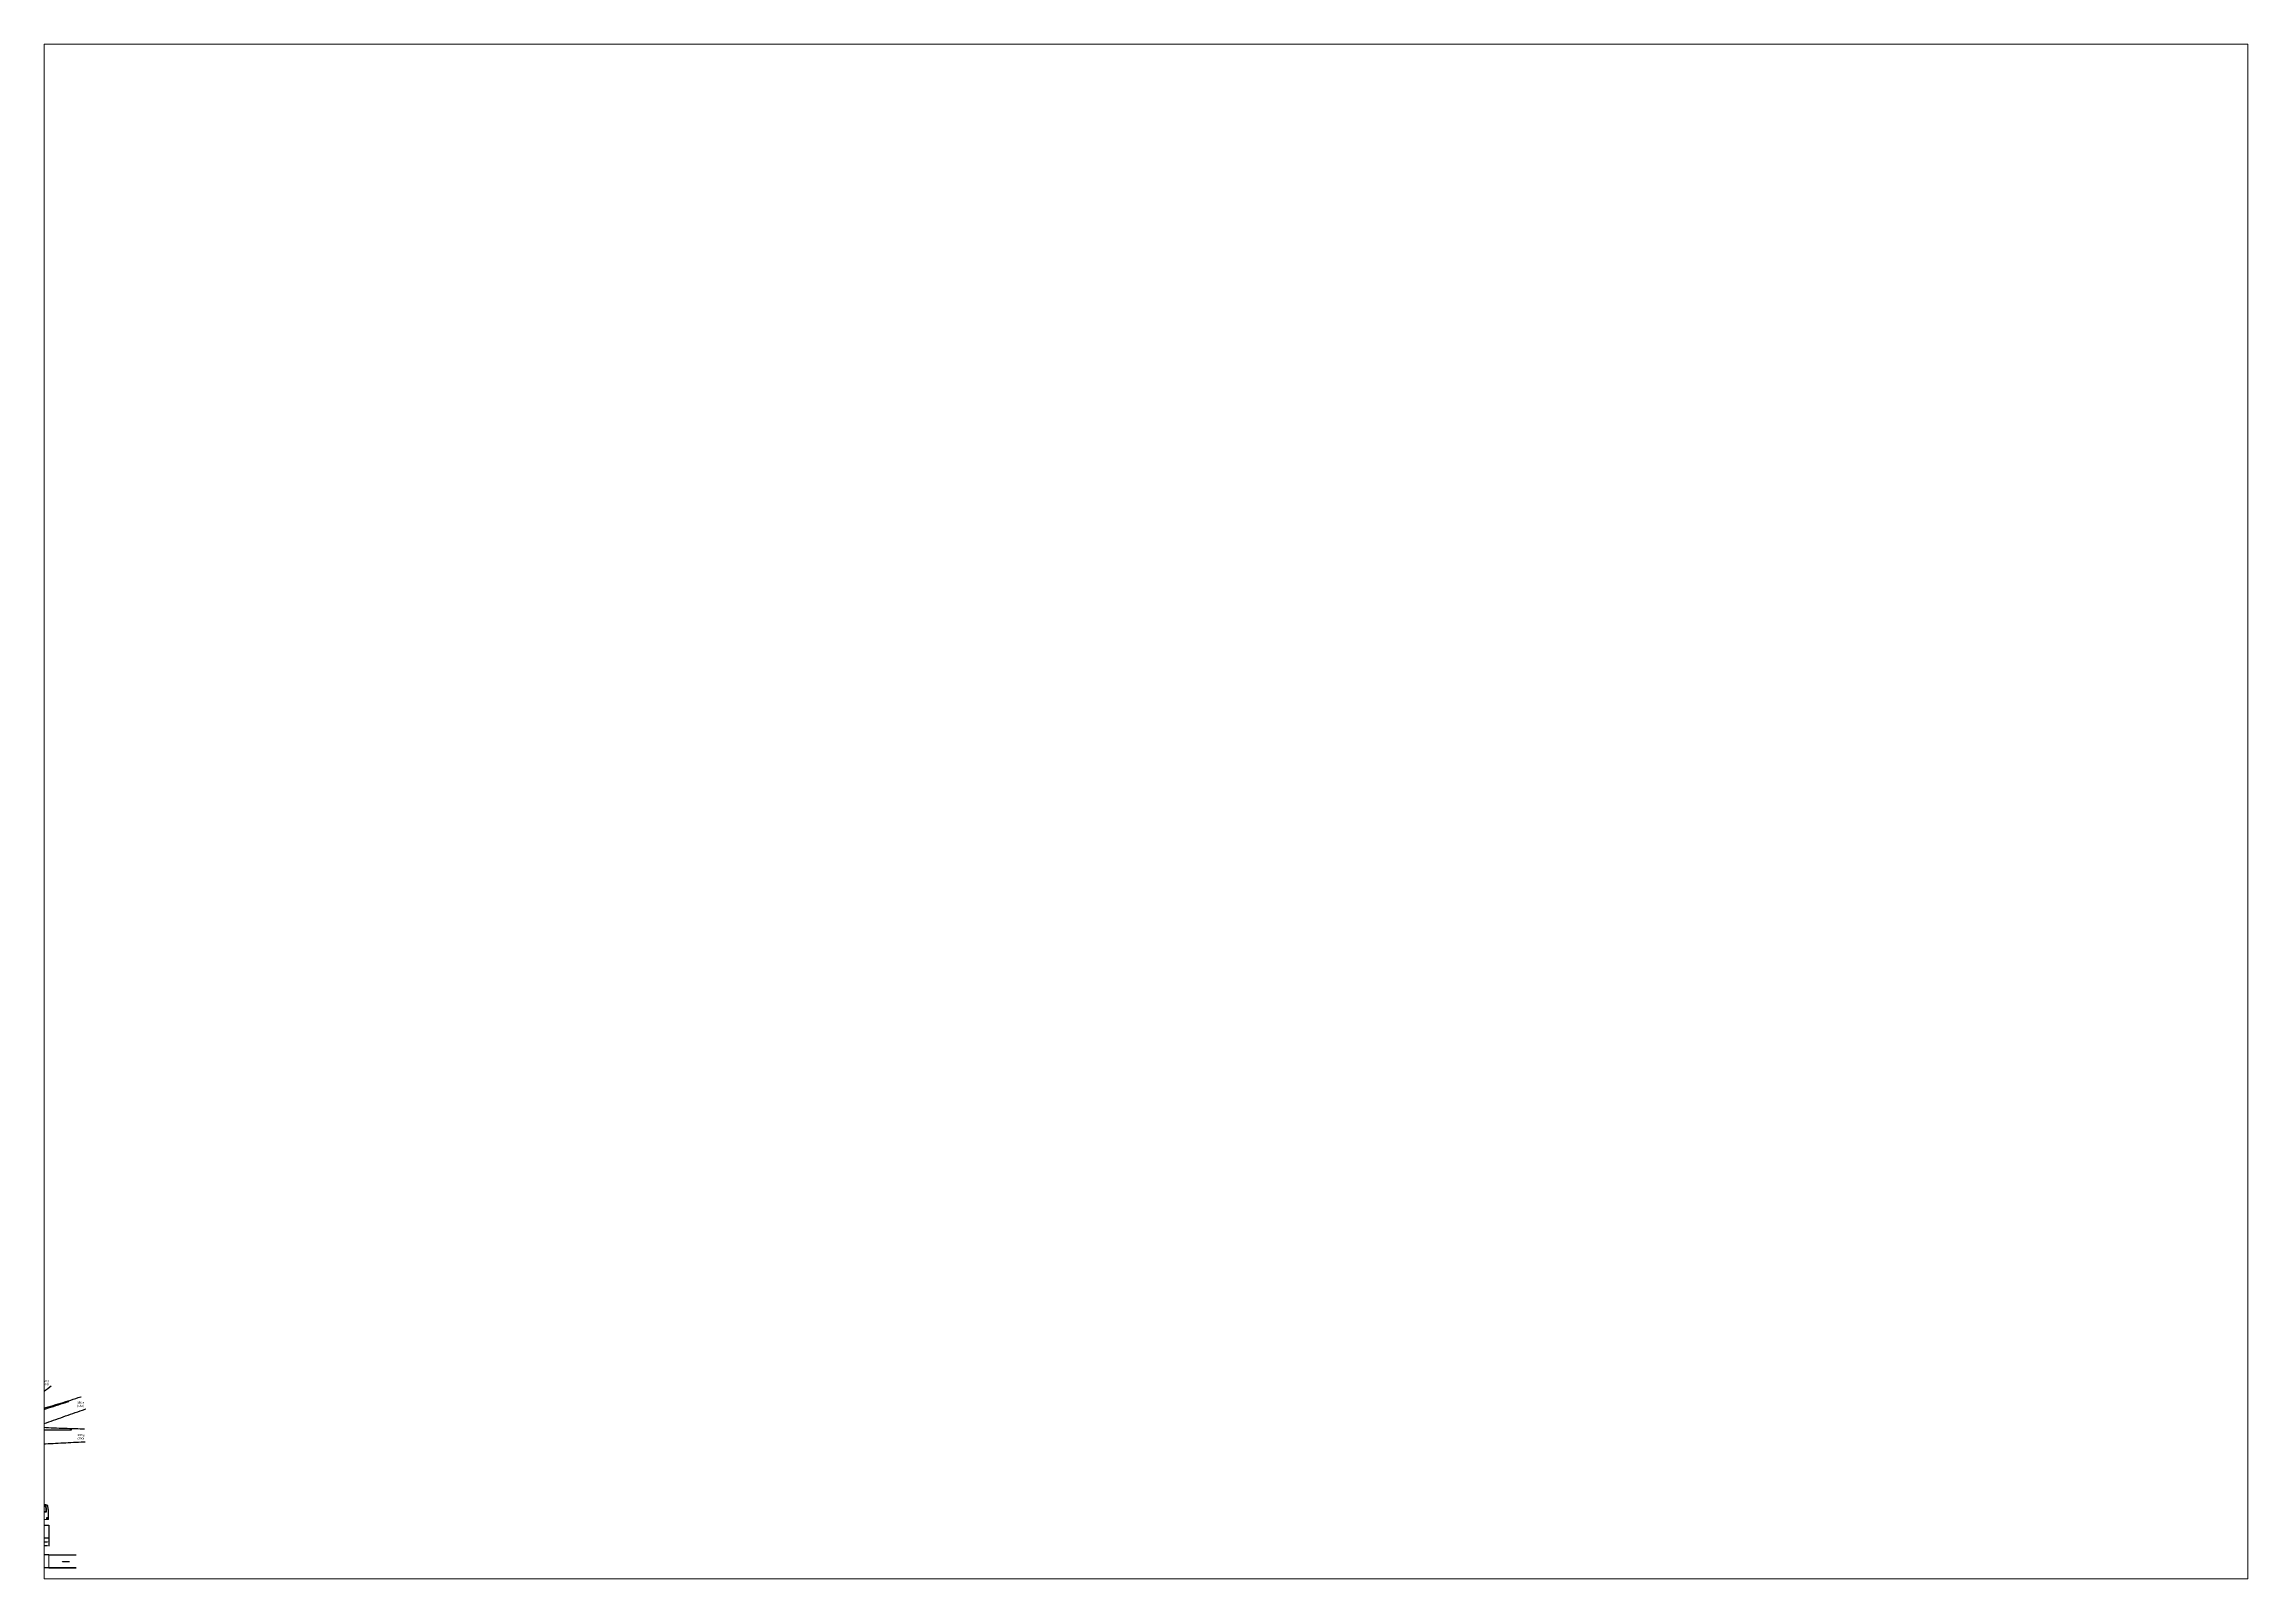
# Paper-space layout 'Layout1' of a CAD drawing. Header units: millimetres. Extents: x 29 to 259, y 20 to 180.
# The model-space entities are those that its viewports show. They can reach past a viewport. Long polylines and large blocks are cut down to what shows.
import ezdxf
from ezdxf import colors
from ezdxf.entities.mleader import LeaderData, LeaderLine
from ezdxf.math import Vec2, Vec3

# ---------------------------------------------------------------- set-up
doc = ezdxf.new("R2010")
doc.units = ezdxf.units.MM
doc.linetypes.add('DASHEDX2', pattern=[1.5, 1, -0.5])
doc.layers.add('Tekst', color=4, linetype='Continuous')
doc.styles.add('BT standard', font='sanss___.ttf')
doc.styles.add('Legend', font='CALIBRI.TTF')
doc.styles.get("Standard").update_dxf_attribs({"font": 'romans'})
doc.dimstyles.new('ISO-25', dxfattribs={"dimtxt": 2.5, "dimasz": 2.5, "dimexe": 1.25, "dimexo": 0.625, "dimtad": 1, "dimtxsty": 'Standard', "dimcen": 2.5, "dimadec": 0, "dimazin": 0, "dimtfac": 1, "dimtmove": 0, "dimatfit": 3, "dimfxl": 1, "dimarcsym": 0})

# ---------------------------------------------------------------- blocks, each defined once
blk = doc.blocks.new('*U3308')
at = {"color": 2, "lineweight": 0}
blk.add_circle((0, 0), 0.0127, dxfattribs=at)
blk = doc.blocks.new('*U3309')
at = {"color": 2, "lineweight": 0}
blk.add_circle((0, 0), 0.0127, dxfattribs=at)
blk = doc.blocks.new('*U3310')
at = {"color": 1, "lineweight": 0}
blk.add_circle((0, 0), 0.0127, dxfattribs=at)
blk = doc.blocks.new('*U3311')
at = {"color": 1, "lineweight": 0}
blk.add_circle((0, 0), 0.0127, dxfattribs=at)
blk = doc.blocks.new('*U3312')
at = {"color": 2, "lineweight": 0}
blk.add_circle((0, 0), 0.0127, dxfattribs=at)
blk = doc.blocks.new('*U3313')
at = {"color": 2, "lineweight": 0}
blk.add_circle((0, 0), 0.0127, dxfattribs=at)
blk = doc.blocks.new('*U3314')
at = {"color": 1, "lineweight": 0}
blk.add_circle((0, 0), 0.0127, dxfattribs=at)
blk = doc.blocks.new('*U3315')
at = {"color": 1, "lineweight": 0}
blk.add_circle((0, 0), 0.0127, dxfattribs=at)
blk = doc.blocks.new('*U3316')
at = {"color": 2, "lineweight": 0}
blk.add_circle((0, 0), 0.0127, dxfattribs=at)
blk = doc.blocks.new('*U3317')
at = {"color": 2, "lineweight": 0}
blk.add_circle((0, 0), 0.0127, dxfattribs=at)
blk = doc.blocks.new('*U3318')
at = {"color": 1, "lineweight": 0}
blk.add_circle((0, 0), 0.0127, dxfattribs=at)
blk = doc.blocks.new('*U3319')
at = {"color": 1, "lineweight": 0}
blk.add_circle((0, 0), 0.0127, dxfattribs=at)
blk = doc.blocks.new('*U3320')
at = {"color": 2, "lineweight": 0}
blk.add_circle((0, 0), 0.0127, dxfattribs=at)
blk = doc.blocks.new('*U3321')
at = {"color": 2, "lineweight": 0}
blk.add_circle((0, 0), 0.0127, dxfattribs=at)
blk = doc.blocks.new('*U3322')
at = {"color": 1, "lineweight": 0}
blk.add_circle((0, 0), 0.0127, dxfattribs=at)
blk = doc.blocks.new('*U3323')
at = {"color": 1, "lineweight": 0}
blk.add_circle((0, 0), 0.0127, dxfattribs=at)
blk = doc.blocks.new('*U3324')
at = {"color": 2, "lineweight": 0}
blk.add_circle((0, 0), 0.0127, dxfattribs=at)
blk = doc.blocks.new('*U3325')
at = {"color": 2, "lineweight": 0}
blk.add_circle((0, 0), 0.0127, dxfattribs=at)
blk = doc.blocks.new('*U3326')
at = {"color": 1, "lineweight": 0}
blk.add_circle((0, 0), 0.0127, dxfattribs=at)
blk = doc.blocks.new('*U3327')
at = {"color": 1, "lineweight": 0}
blk.add_circle((0, 0), 0.0127, dxfattribs=at)
blk = doc.blocks.new('*U3328')
at = {"color": 2, "lineweight": 0}
blk.add_circle((0, 0), 0.0127, dxfattribs=at)
blk = doc.blocks.new('*U3329')
at = {"color": 2, "lineweight": 0}
blk.add_circle((0, 0), 0.0127, dxfattribs=at)
blk = doc.blocks.new('*U3330')
at = {"color": 1, "lineweight": 0}
blk.add_circle((0, 0), 0.0127, dxfattribs=at)
blk = doc.blocks.new('*U3331')
at = {"color": 1, "lineweight": 0}
blk.add_circle((0, 0), 0.0127, dxfattribs=at)
blk = doc.blocks.new('*U3332')
at = {"color": 2, "lineweight": 0}
blk.add_circle((0, 0), 0.0127, dxfattribs=at)
blk = doc.blocks.new('*U3333')
at = {"color": 2, "lineweight": 0}
blk.add_circle((0, 0), 0.0127, dxfattribs=at)
blk = doc.blocks.new('*U3334')
at = {"color": 1, "lineweight": 0}
blk.add_circle((0, 0), 0.0127, dxfattribs=at)
blk = doc.blocks.new('*U3335')
at = {"color": 1, "lineweight": 0}
blk.add_circle((0, 0), 0.0127, dxfattribs=at)
blk = doc.blocks.new('*U3336')
at = {"color": 2, "lineweight": 0}
blk.add_circle((0, 0), 0.0127, dxfattribs=at)
blk = doc.blocks.new('*U3337')
at = {"color": 2, "lineweight": 0}
blk.add_circle((0, 0), 0.0127, dxfattribs=at)
blk = doc.blocks.new('*U3338')
at = {"color": 1, "lineweight": 0}
blk.add_circle((0, 0), 0.0127, dxfattribs=at)
blk = doc.blocks.new('*U3339')
at = {"color": 1, "lineweight": 0}
blk.add_circle((0, 0), 0.0127, dxfattribs=at)
blk = doc.blocks.new('*U3340')
at = {"color": 2, "lineweight": 0}
blk.add_circle((0, 0), 0.0127, dxfattribs=at)
blk = doc.blocks.new('*U3341')
at = {"color": 2, "lineweight": 0}
blk.add_circle((0, 0), 0.0127, dxfattribs=at)
blk = doc.blocks.new('*U3342')
at = {"color": 1, "lineweight": 0}
blk.add_circle((0, 0), 0.0127, dxfattribs=at)
blk = doc.blocks.new('*U3343')
at = {"color": 1, "lineweight": 0}
blk.add_circle((0, 0), 0.0127, dxfattribs=at)
blk = doc.blocks.new('*D3345')
at = {"color": 0, "lineweight": -2, "transparency": 16777216}
for p, q in [((2.61, -0.15), (2.61, -0.84)), ((2.81, -0.74), (8.86, -0.74)), ((9.06, -0.15), (9.06, -0.84))]:
    blk.add_line(p, q, dxfattribs=at)
at = {"color": 0, "transparency": 16777216}
for points in [[(2.81, -0.7), (2.81, -0.77), (2.61, -0.74)], [(8.86, -0.7), (8.86, -0.77), (9.06, -0.74)]]:
    blk.add_solid(points, dxfattribs=at)
at = {"layer": 'Defpoints', "color": 0, "transparency": 16777216}
for p in [(2.61, 0.05), (9.06, 0.05), (9.06, -0.74)]:
    blk.add_point(p, dxfattribs=at)
at = {"color": 0, "transparency": 16777216, "insert": (5.83, -0.49), "char_height": 0.25, "attachment_point": 5}
blk.add_mtext('6,45', dxfattribs=at)
blk = doc.blocks.new('*D3346')
at = {"color": 0, "lineweight": -2, "transparency": 16777216}
for p, q in [((0, -0.2), (0, -1.58)), ((0.2, -1.48), (13.5, -1.48)), ((13.7, -0.2), (13.7, -1.58))]:
    blk.add_line(p, q, dxfattribs=at)
at = {"color": 0, "transparency": 16777216}
for points in [[(0.2, -1.44), (0.2, -1.51), (0, -1.48)], [(13.5, -1.44), (13.5, -1.51), (13.7, -1.48)]]:
    blk.add_solid(points, dxfattribs=at)
at = {"layer": 'Defpoints', "color": 0, "transparency": 16777216}
for p in [(0, 0), (13.7, 0), (13.7, -1.48)]:
    blk.add_point(p, dxfattribs=at)
at = {"color": 0, "transparency": 16777216, "insert": (6.85, -1.23), "char_height": 0.25, "attachment_point": 5}
blk.add_mtext('13,7', dxfattribs=at)
blk = doc.blocks.new('*D3347')
at = {"color": 0, "lineweight": -2, "transparency": 16777216}
for p, q in [((0, -0.2), (0, -0.84)), ((0.2, -0.74), (2.41, -0.74)), ((2.61, -0.15), (2.61, -0.84))]:
    blk.add_line(p, q, dxfattribs=at)
at = {"color": 0, "transparency": 16777216}
for points in [[(0.2, -0.7), (0.2, -0.77), (0, -0.74)], [(2.41, -0.7), (2.41, -0.77), (2.61, -0.74)]]:
    blk.add_solid(points, dxfattribs=at)
at = {"layer": 'Defpoints', "color": 0, "transparency": 16777216}
for p in [(0, 0), (2.61, 0.05), (2.61, -0.74)]:
    blk.add_point(p, dxfattribs=at)
at = {"color": 0, "transparency": 16777216, "insert": (1.3, -0.49), "char_height": 0.25, "attachment_point": 5}
blk.add_mtext('2,61', dxfattribs=at)
blk = doc.blocks.new('*D3348')
at = {"color": 0, "lineweight": -2, "transparency": 16777216}
for p, q in [((-0.2, 2.55), (-0.64, 2.55)), ((-0.2, 0), (-0.64, 0)), ((-0.54, 2.35), (-0.54, 0.2))]:
    blk.add_line(p, q, dxfattribs=at)
at = {"color": 0, "transparency": 16777216}
for points in [[(-0.58, 2.35), (-0.51, 2.35), (-0.54, 2.55)], [(-0.58, 0.2), (-0.51, 0.2), (-0.54, 0)]]:
    blk.add_solid(points, dxfattribs=at)
at = {"layer": 'Defpoints', "color": 0, "transparency": 16777216}
for p in [(-0.54, 0), (0, 2.55), (0, 0)]:
    blk.add_point(p, dxfattribs=at)
at = {"color": 0, "transparency": 16777216, "insert": (-0.79, 1.27), "char_height": 0.25, "attachment_point": 5, "rotation": 90}
blk.add_mtext('2,55', dxfattribs=at)
blk = doc.blocks.new('*D3349')
at = {"color": 0, "lineweight": -2, "transparency": 16777216}
for p, q in [((9.06, -0.15), (9.06, -0.84)), ((9.26, -0.74), (10.35, -0.74)), ((10.55, -0.15), (10.55, -0.84))]:
    blk.add_line(p, q, dxfattribs=at)
at = {"color": 0, "transparency": 16777216}
for points in [[(9.26, -0.7), (9.26, -0.77), (9.06, -0.74)], [(10.35, -0.7), (10.35, -0.77), (10.55, -0.74)]]:
    blk.add_solid(points, dxfattribs=at)
at = {"layer": 'Defpoints', "color": 0, "transparency": 16777216}
for p in [(9.06, 0.05), (10.55, 0.05), (10.55, -0.74)]:
    blk.add_point(p, dxfattribs=at)
at = {"color": 0, "transparency": 16777216, "insert": (9.8, -0.49), "char_height": 0.25, "attachment_point": 5}
blk.add_mtext('1,49', dxfattribs=at)
blk = doc.blocks.new('*D3350')
at = {"color": 0, "lineweight": -2, "transparency": 16777216}
for p, q in [((10.55, -0.15), (10.55, -0.84)), ((10.75, -0.74), (13.5, -0.74)), ((13.7, -0.1), (13.7, -0.84))]:
    blk.add_line(p, q, dxfattribs=at)
at = {"color": 0, "transparency": 16777216}
for points in [[(10.75, -0.7), (10.75, -0.77), (10.55, -0.74)], [(13.5, -0.7), (13.5, -0.77), (13.7, -0.74)]]:
    blk.add_solid(points, dxfattribs=at)
at = {"layer": 'Defpoints', "color": 0, "transparency": 16777216}
for p in [(10.55, 0.05), (13.7, 0.1), (13.7, -0.74)]:
    blk.add_point(p, dxfattribs=at)
at = {"color": 0, "transparency": 16777216, "insert": (12.12, -0.49), "char_height": 0.25, "attachment_point": 5}
blk.add_mtext('3,15', dxfattribs=at)
blk = doc.blocks.new('A$C2AA800D6')
for p, q in [((12.099, 6.224), (11.239, 6.224)), ((0, 2.55), (0, 0)), ((2.102, 2.45), (2.102, 2.296)), ((2.102, 0.254), (2.102, 0.1)), ((3.068, 2.5), (2.152, 2.5)), ((3.068, 2.246), (2.152, 2.246)), ((3.068, 0.304), (2.152, 0.304)), ((3.068, 0.05), (2.152, 0.05)), ((2.61, 2.246), (2.61, 0.304)), ((3.118, 2.45), (3.118, 2.296)), ((3.118, 0.254), (3.118, 0.1)), ((9.228, 2.55), (8.212, 2.55)), ((8.552, 2.45), (8.552, 2.296)), ((8.552, 0.254), (8.552, 0.1)), ((9.518, 2.5), (8.602, 2.5)), ((9.518, 2.246), (8.602, 2.246)), ((9.518, 0.304), (8.602, 0.304)), ((9.518, 0.05), (8.602, 0.05)), ((9.06, 2.246), (9.06, 0.304)), ((9.568, 2.45), (9.568, 2.296)), ((9.568, 0.254), (9.568, 0.1)), ((10.042, 2.45), (10.042, 2.296)), ((10.042, 0.254), (10.042, 0.1)), ((11.008, 2.246), (10.092, 2.246)), ((11.008, 0.304), (10.092, 0.304)), ((11.008, 0.05), (10.092, 0.05)), ((11.018, 2.5), (10.102, 2.5)), ((10.55, 2.246), (10.55, 0.304)), ((11.058, 2.45), (11.058, 2.296)), ((11.058, 0.254), (11.058, 0.1))]:
    blk.add_line(p, q)
at = {"linetype": 'Continuous', "const_width": 0.02}
blk.add_lwpolyline([(0.281, 6.28), (0.445, 6.201), (0.417, 5.992), (0.402, 5.855), (0.393, 5.747), (0.385, 5.653), (0.38, 5.544), (0.374, 5.442), (0.372, 5.35), (0.369, 5.252), (0.368, 5.126), (0.369, 4.347), (0.008, 4.304)], dxfattribs=at)
at = {"linetype": 'Continuous'}
for points in [[(5.425, 6.429), (3.802, 6.429), (2.58, 6.429), (1.701, 6.428), (1.109, 6.427), (0.746, 6.427), (0.555, 6.426), (0.479, 6.425), (0.461, 6.424), (0.453, 6.423), (0.446, 6.422), (0.44, 6.421), (0.434, 6.42), (0.428, 6.419), (0.422, 6.418), (0.417, 6.417), (0.412, 6.417), (0.407, 6.416), (0.402, 6.415), (0.397, 6.414), (0.392, 6.413), (0.387, 6.412), (0.382, 6.411), (0.377, 6.41), (0.373, 6.409), (0.368, 6.408), (0.364, 6.407), (0.359, 6.406), (0.355, 6.405), (0.351, 6.404), (0.348, 6.403), (0.344, 6.402), (0.34, 6.401), (0.337, 6.4), (0.334, 6.399), (0.331, 6.398), (0.328, 6.397), (0.325, 6.396), (0.323, 6.394), (0.32, 6.393), (0.317, 6.391), (0.315, 6.39), (0.312, 6.388), (0.31, 6.385), (0.307, 6.381), (0.304, 6.375), (0.302, 6.368), (0.299, 6.359), (0.295, 6.348), (0.292, 6.334), (0.288, 6.318), (0.284, 6.299), (0.28, 6.279), (0.275, 6.257), (0.271, 6.234), (0.266, 6.21), (0.261, 6.184), (0.256, 6.158), (0.251, 6.132), (0.245, 6.105), (0.24, 6.078), (0.235, 6.051), (0.23, 6.025), (0.224, 5.999), (0.219, 5.974), (0.214, 5.949), (0.21, 5.926), (0.205, 5.903), (0.201, 5.881), (0.197, 5.86), (0.193, 5.839), (0.189, 5.818), (0.185, 5.797), (0.182, 5.777), (0.178, 5.757), (0.175, 5.737), (0.171, 5.716), (0.168, 5.696), (0.164, 5.676), (0.161, 5.655), (0.157, 5.634), (0.153, 5.613), (0.15, 5.592), (0.146, 5.57), (0.142, 5.548), (0.139, 5.526), (0.135, 5.504), (0.131, 5.482), (0.128, 5.46), (0.125, 5.437), (0.122, 5.415), (0.118, 5.392), (0.116, 5.369), (0.113, 5.346), (0.11, 5.322), (0.107, 5.297), (0.104, 5.271), (0.101, 5.244), (0.098, 5.216), (0.095, 5.188), (0.091, 5.158), (0.088, 5.128), (0.085, 5.098), (0.082, 5.067), (0.078, 5.035), (0.075, 5.003), (0.071, 4.972), (0.068, 4.94), (0.065, 4.908), (0.062, 4.877), (0.058, 4.846), (0.056, 4.816), (0.053, 4.786), (0.05, 4.758), (0.048, 4.73), (0.046, 4.702), (0.044, 4.675), (0.042, 4.647), (0.04, 4.619), (0.037, 4.59), (0.035, 4.559), (0.033, 4.528), (0.031, 4.495), (0.029, 4.462), (0.027, 4.429), (0.024, 4.397), (0.022, 4.365), (0.021, 4.336), (0.019, 4.309)], [(0.405, 3.433), (0.403, 5.125), (0.404, 5.251), (0.407, 5.349), (0.409, 5.441), (0.415, 5.543), (0.42, 5.65), (0.428, 5.744), (0.437, 5.851), (0.451, 5.988), (0.483, 6.219), (0.295, 6.309)], [(0.542, 6.278), (0.313, 6.388)], [(0.454, 4.431), (0.454, 5.125), (0.454, 5.25), (0.457, 5.348), (0.46, 5.439), (0.466, 5.54), (0.471, 5.647), (0.478, 5.74), (0.487, 5.847), (0.501, 5.982), (0.542, 6.278)], [(0.454, 3.433), (0.454, 4.431)], [(0.534, 6.224), (11.239, 6.224)], [(0.542, 6.278), (13.139, 6.278)], [(1.153, 4.431), (7.379, 4.431)], [(1.232, 4.554), (7.379, 4.554)], [(1.464, 4.554), (1.464, 6.224)], [(3.341, 4.554), (3.341, 6.224)], [(3.44, 4.554), (3.44, 6.224)], [(5.309, 4.554), (5.309, 6.224)], [(5.416, 4.554), (5.416, 6.224)], [(5.465, 6.483), (5.451, 6.429), (5.462, 6.397), (5.486, 6.37)], [(5.486, 6.53), (5.486, 6.37), (6.189, 6.37)], [(6.189, 6.53), (6.189, 6.371)], [(6.201, 6.486), (6.215, 6.429), (6.212, 6.395), (6.189, 6.371)], [(9.452, 6.449), (6.234, 6.45)], [(7.281, 4.554), (7.281, 6.224)], [(7.379, 4.431), (7.379, 6.224)], [(7.379, 5.222), (13.204, 5.222)], [(7.379, 5.146), (13.275, 5.146)], [(9.246, 5.222), (9.246, 6.224)], [(9.344, 5.222), (9.344, 6.224)], [(13.171, 6.449), (9.452, 6.449)], [(11.211, 5.222), (11.211, 6.224)], [(11.309, 5.222), (11.309, 6.224)], [(12.099, 6.224), (13.146, 6.224)], [(12.856, 6.449), (12.856, 6.549), (12.704, 6.449)], [(13.172, 6.449), (13.118, 6.498), (12.868, 6.498), (12.868, 6.449)], [(13.118, 6.498), (13.118, 6.449)], [(13.202, 5.146), (13.206, 5.308), (13.195, 5.42), (13.194, 5.54), (13.187, 5.664), (13.184, 5.772), (13.179, 5.881), (13.166, 6.009), (13.164, 6.098), (13.154, 6.149), (13.145, 6.238), (13.135, 6.313), (13.121, 6.442)], [(13.229, 5.146), (13.233, 5.309), (13.221, 5.421), (13.22, 5.541), (13.214, 5.665), (13.21, 5.773), (13.205, 5.883), (13.193, 6.011), (13.19, 6.1), (13.18, 6.153), (13.171, 6.241), (13.161, 6.316), (13.147, 6.444)], [(13.666, 3.631), (13.664, 3.677), (13.316, 3.674), (13.316, 3.713), (13.67, 3.712), (13.67, 3.754), (13.643, 3.758), (13.643, 3.92), (13.663, 3.926), (13.663, 3.991), (13.659, 4.924), (13.653, 5.103), (13.646, 5.314), (13.641, 5.483), (13.626, 5.639), (13.612, 5.795), (13.591, 5.933), (13.561, 6.088), (13.534, 6.207), (13.513, 6.307), (13.487, 6.368), (13.456, 6.408), (13.422, 6.438), (13.399, 6.447), (13.362, 6.448), (13.171, 6.449)], [(13.272, 5.146), (13.276, 5.311), (13.265, 5.423), (13.264, 5.542), (13.257, 5.667), (13.254, 5.775), (13.249, 5.886), (13.236, 6.013), (13.234, 6.105), (13.223, 6.16), (13.214, 6.246), (13.204, 6.321), (13.191, 6.449)], [(0.008, 3.638), (0.053, 3.496), (0.069, 3.491), (0.071, 3.618), (0.058, 3.611), (0.069, 3.491), (0.078, 3.472), (0.111, 3.466), (0.119, 3.481), (0.082, 3.577)], [(0.019, 4.309), (0.013, 4.195)], [(0.013, 3.746), (0.013, 3.712)], [(0.116, 4.08), (0.116, 3.951)], [(0.119, 3.481), (0.405, 3.433), (1.933, 3.433)], [(0.339, 3.444), (0.339, 3.936)], [(0.351, 3.442), (0.351, 3.936)], [(0.364, 3.439), (0.364, 3.936)], [(0.379, 3.437), (0.379, 3.936)], [(1.878, 3.433), (1.878, 3.579), (1.884, 3.675), (1.9, 3.785), (1.915, 3.875), (1.938, 3.951), (1.975, 4.037), (2.007, 4.107), (2.041, 4.158), (2.079, 4.211), (2.092, 4.232), (2.11, 4.25), (2.167, 4.275), (2.893, 4.286), (2.926, 4.277), (2.954, 4.264), (2.979, 4.238), (3.013, 4.202), (3.042, 4.165), (3.065, 4.121), (3.093, 4.076), (3.117, 4.033), (3.136, 3.985), (3.158, 3.926), (3.173, 3.873), (3.183, 3.819), (3.192, 3.78), (3.196, 3.734), (3.2, 3.672), (3.201, 3.609), (3.203, 3.551), (3.204, 3.433)], [(1.933, 3.433), (1.93, 3.594), (1.931, 3.67), (1.942, 3.733), (1.952, 3.79), (1.965, 3.836), (1.982, 3.882), (2.008, 3.945), (2.039, 4.005), (2.074, 4.052), (2.113, 4.098), (2.164, 4.149), (2.209, 4.178), (2.264, 4.204), (2.327, 4.217), (2.387, 4.222), (2.451, 4.226), (2.506, 4.23), (2.592, 4.23), (2.654, 4.231), (2.71, 4.225), (2.763, 4.221), (2.82, 4.21), (2.872, 4.192), (2.912, 4.16), (2.946, 4.133), (2.97, 4.103), (2.999, 4.071), (3.025, 4.043), (3.054, 3.995), (3.076, 3.955), (3.099, 3.912), (3.111, 3.875), (3.123, 3.828), (3.134, 3.786), (3.145, 3.739), (3.148, 3.68), (3.151, 3.432)], [(3.151, 3.432), (8.513, 3.433)], [(9.731, 3.433), (9.733, 3.61), (9.731, 3.686), (9.719, 3.749), (9.708, 3.806), (9.694, 3.852), (9.676, 3.897), (9.65, 3.96), (9.618, 4.02), (9.583, 4.067), (9.543, 4.112), (9.491, 4.162), (9.446, 4.191), (9.391, 4.216), (9.328, 4.228), (9.267, 4.232), (9.204, 4.235), (9.148, 4.239), (9.062, 4.238), (9.001, 4.237), (8.945, 4.231), (8.891, 4.226), (8.835, 4.214), (8.783, 4.196), (8.744, 4.164), (8.71, 4.136), (8.686, 4.106), (8.657, 4.074), (8.632, 4.045), (8.603, 3.997), (8.582, 3.957), (8.56, 3.913), (8.548, 3.876), (8.536, 3.829), (8.526, 3.787), (8.516, 3.74), (8.513, 3.68), (8.513, 3.433)], [(9.731, 3.433), (9.912, 3.433)], [(9.862, 3.433), (10.003, 3.433)], [(11.277, 3.433), (11.274, 3.595), (11.267, 3.692), (11.25, 3.801), (11.234, 3.891), (11.21, 3.967), (11.172, 4.052), (11.139, 4.122), (11.104, 4.172), (11.066, 4.225), (11.052, 4.245), (11.034, 4.264), (10.977, 4.288), (10.251, 4.29), (10.218, 4.281), (10.19, 4.267), (10.165, 4.241), (10.132, 4.204), (10.103, 4.167), (10.081, 4.122), (10.053, 4.077), (10.03, 4.034), (10.011, 3.985), (9.99, 3.927), (9.976, 3.873), (9.967, 3.819), (9.958, 3.78), (9.954, 3.734), (9.952, 3.672), (9.952, 3.609), (9.95, 3.551), (9.95, 3.433)], [(11.221, 3.433), (11.223, 3.61), (11.221, 3.686), (11.209, 3.749), (11.198, 3.806), (11.184, 3.852), (11.166, 3.897), (11.14, 3.96), (11.108, 4.02), (11.073, 4.067), (11.033, 4.112), (10.981, 4.162), (10.936, 4.191), (10.881, 4.216), (10.818, 4.228), (10.757, 4.232), (10.694, 4.235), (10.638, 4.239), (10.552, 4.238), (10.491, 4.237), (10.435, 4.231), (10.381, 4.226), (10.325, 4.214), (10.273, 4.196), (10.234, 4.164), (10.2, 4.136), (10.176, 4.106), (10.147, 4.074), (10.122, 4.045), (10.093, 3.997), (10.072, 3.957), (10.05, 3.913), (10.038, 3.876), (10.026, 3.829), (10.016, 3.787), (10.006, 3.74), (10.003, 3.68), (10.003, 3.433)], [(11.221, 3.433), (11.539, 3.433)], [(13.666, 3.631), (11.539, 3.433)], [(13.663, 3.963), (13.242, 3.962)], [(13.242, 3.962), (13.248, 3.592)], [(13.293, 3.963), (13.299, 3.597)]]:
    blk.add_lwpolyline(points, dxfattribs=at)
at = {"linetype": 'Continuous', "const_width": 0.02}
blk.add_lwpolyline([(0.558, 4.353), (1.232, 4.441), (1.232, 5.982), (0.606, 5.982), (0.604, 5.969), (0.59, 5.837), (0.581, 5.731), (0.574, 5.641), (0.569, 5.534), (0.563, 5.434), (0.561, 5.345), (0.558, 5.249), (0.557, 5.125)], close=True, dxfattribs=at)
at = {"linetype": 'Continuous'}
for points in [[(3.349, 6.429), (3.349, 6.449, 0.4142136), (3.339, 6.459), (2.561, 6.459, 0.4142136), (2.551, 6.449), (2.551, 6.429)], [(2.561, 6.459, -0.1073602), (3.34, 6.459, -0.1073602)], [(9.257, 6.449), (9.257, 6.469, 0.4142136), (9.247, 6.479), (8.469, 6.479, 0.4142136), (8.459, 6.469), (8.459, 6.449)], [(8.469, 6.479, -0.1073602), (9.248, 6.479, -0.1073602)], [(0.379, 4.295), (0.379, 4.215, -0.4142136), (0.359, 4.195), (0.016, 4.195, 0.4142136), (0, 4.179), (0, 4.095), (0.359, 4.095, -0.4142136), (0.379, 4.075), (0.379, 3.936), (0.06, 3.936)], [(0.06, 3.868), (0, 3.868), (0, 4.08), (0.344, 4.08, -0.4142136), (0.364, 4.06), (0.364, 3.951), (0.06, 3.951), (0.06, 3.856)], [(0.276, 3.856), (0, 3.856), (0, 3.766, 0.4142136), (0.02, 3.746), (0.339, 3.746)], [(0.302, 3.638), (0.008, 3.638), (0, 3.652), (0, 3.692, -0.4142136), (0.02, 3.712), (0.339, 3.712)], [(0, 3.652), (0.283, 3.652, -0.3598336), (0.303, 3.636), (0.339, 3.444)], [(0.116, 4.054), (0.2, 4.054, -0.4142136), (0.216, 4.038), (0.216, 3.99, -0.4142136), (0.2, 3.974), (0.116, 3.974)], [(1.897, 3.433), (1.898, 3.568), (1.902, 3.616), (1.905, 3.661), (1.908, 3.705), (1.92, 3.761), (1.928, 3.821), (1.942, 3.871), (1.962, 3.925), (1.982, 3.969), (2.013, 4.024), (2.037, 4.066), (2.076, 4.122), (2.11, 4.161), (2.14, 4.193), (2.179, 4.218, -0.142638), (2.243, 4.237), (2.824, 4.245, -0.14119), (2.888, 4.227), (2.936, 4.197), (2.974, 4.161), (3.004, 4.127), (3.032, 4.092), (3.059, 4.052), (3.08, 4.015), (3.1, 3.977), (3.119, 3.93), (3.139, 3.879), (3.151, 3.835), (3.16, 3.79), (3.169, 3.746), (3.175, 3.712), (3.18, 3.677), (3.183, 3.432)], [(9.767, 3.433), (9.765, 3.584), (9.76, 3.632), (9.757, 3.677), (9.753, 3.721), (9.74, 3.777), (9.731, 3.837), (9.716, 3.887), (9.697, 3.941), (9.676, 3.984), (9.644, 4.039), (9.619, 4.081), (9.58, 4.136), (9.545, 4.175), (9.514, 4.206), (9.476, 4.231, 0.142638), (9.411, 4.249), (8.831, 4.249, 0.14119), (8.767, 4.231), (8.719, 4.201), (8.681, 4.163), (8.652, 4.129), (8.624, 4.094), (8.598, 4.054), (8.577, 4.017), (8.558, 3.979), (8.539, 3.931), (8.52, 3.88), (8.508, 3.836), (8.5, 3.791), (8.492, 3.746), (8.486, 3.713), (8.481, 3.677), (8.481, 3.433)], [(11.257, 3.433), (11.255, 3.584), (11.25, 3.632), (11.247, 3.677), (11.243, 3.721), (11.23, 3.777), (11.221, 3.837), (11.206, 3.887), (11.187, 3.941), (11.166, 3.984), (11.134, 4.039), (11.109, 4.081), (11.07, 4.136), (11.035, 4.175), (11.004, 4.206), (10.966, 4.231, 0.142638), (10.901, 4.249), (10.321, 4.249, 0.14119), (10.257, 4.231), (10.209, 4.201), (10.171, 4.163), (10.142, 4.129), (10.114, 4.094), (10.088, 4.054), (10.067, 4.017), (10.048, 3.979), (10.029, 3.931), (10.01, 3.88), (9.998, 3.836), (9.99, 3.791), (9.982, 3.746), (9.976, 3.713), (9.971, 3.677), (9.971, 3.433)]]:
    blk.add_lwpolyline(points, format="xyb", dxfattribs=at)
for points in [[(5.424, 6.451), (5.443, 6.482), (5.465, 6.483), (5.486, 6.53), (6.189, 6.53), (6.201, 6.486), (6.219, 6.486), (6.234, 6.45), (6.234, 6.352), (5.425, 6.35)], [(6.163, 6.494), (6.163, 6.394), (5.505, 6.394), (5.505, 6.494)], [(13.629, 3.811), (13.314, 3.811), (13.314, 3.846), (13.627, 3.846)]]:
    blk.add_lwpolyline(points, close=True, dxfattribs=at)
blk.add_lwpolyline([(0, 2.55), (13.7, 2.55), (13.7, 0), (0, 0)], close=True)
for points in [[(0.04, 4.059), (0.028, 4.058, 0.4084588), (0.02, 4.05), (0.019, 3.901, 0.4198283), (0.028, 3.892), (0.041, 3.893, 0.4129347), (0.049, 3.901), (0.049, 4.05, 0.4156566)], [(0.351, 4.039), (0.351, 3.991, -0.4142136), (0.335, 3.975), (0.247, 3.975, -0.4142136), (0.231, 3.991), (0.231, 4.039, -0.4142136), (0.247, 4.055), (0.335, 4.055, -0.4142136)]]:
    blk.add_lwpolyline(points, format="xyb", close=True, dxfattribs=at)
for centre, radius in [((2.538, 3.58), 0.519), ((2.538, 3.58), 0.479), ((2.538, 3.58), 0.28), ((9.111, 3.578), 0.519), ((9.111, 3.578), 0.479), ((9.111, 3.578), 0.28), ((10.601, 3.578), 0.519), ((10.601, 3.578), 0.479), ((10.601, 3.578), 0.28)]:
    blk.add_circle(centre, radius, dxfattribs=at)
for centre, start, end in [((2.152, 2.45), 90, 180), ((2.152, 2.296), 180, 270), ((2.152, 0.254), 90, 180), ((2.152, 0.1), 180, 270), ((3.068, 2.45), 0, 90), ((3.068, 2.296), 270, 0), ((3.068, 0.254), 0, 90), ((3.068, 0.1), 270, 0), ((8.602, 2.45), 90, 180), ((8.602, 2.296), 180, 270), ((8.602, 0.254), 90, 180), ((8.602, 0.1), 180, 270), ((9.518, 2.45), 0, 90), ((9.518, 2.296), 270, 0), ((9.518, 0.254), 0, 90), ((9.518, 0.1), 270, 0), ((10.092, 2.45), 90, 180), ((10.092, 2.296), 180, 270), ((10.092, 0.254), 90, 180), ((10.092, 0.1), 180, 270), ((11.008, 2.45), 0, 90), ((11.008, 2.296), 270, 0), ((11.008, 0.254), 0, 90), ((11.008, 0.1), 270, 0)]:
    blk.add_arc(centre, 0.05, start, end)
dim = blk.add_linear_dim(base=(-0.544, 0), p1=(0, 2.55), p2=(0, 0), angle=270, dimstyle='ISO-25', override={"dimtxt": 0.25, "dimasz": 0.2, "dimexe": 0.1, "dimexo": 0.2, "dimgap": 0.1})
dim.commit()
dim.dimension.update_dxf_attribs({"geometry": '*D3348', "text_midpoint": (-0.793, 1.275)})
for base, p1, p2, picture, middle in [((2.61, -0.738), (0, 0), (2.61, 0.05), '*D3347', (1.305, -0.489)), ((13.7, -1.477), (0, 0), (13.7, 0), '*D3346', (6.85, -1.228)), ((9.06, -0.738), (2.61, 0.05), (9.06, 0.05), '*D3345', (5.835, -0.489)), ((10.55, -0.738), (9.06, 0.05), (10.55, 0.05), '*D3349', (9.805, -0.489)), ((13.7, -0.737), (10.55, 0.05), (13.7, 0.1), '*D3350', (12.125, -0.488))]:
    dim = blk.add_linear_dim(base=base, p1=p1, p2=p2, dimstyle='ISO-25', override={"dimtxt": 0.25, "dimasz": 0.2, "dimexe": 0.1, "dimexo": 0.2, "dimgap": 0.1})
    dim.commit()
    dim.dimension.update_dxf_attribs({"geometry": picture, "text_midpoint": middle})
blk = doc.blocks.new('signatur')
at = {"color": 1, "linetype": 'Continuous', "ltscale": 1.524, "flags": 128}
for points in [[(875.57, 75.73), (875.57, 76.11), (875.58, 76.62), (875.58, 77.13), (875.58, 77.64), (875.58, 78.15), (875.58, 78.66), (875.58, 79.17), (875.58, 79.68), (875.59, 79.72)], [(878.26, 75.73), (878.24, 76.15), (878.23, 76.66), (878.21, 77.17), (878.2, 77.67), (878.19, 78.18), (878.17, 78.68), (878.16, 79.19), (878.16, 79.7), (878.16, 79.72)]]:
    blk.add_lwpolyline(points, dxfattribs=at)
at = {"color": 2, "linetype": 'DASHEDX2', "ltscale": 1.524, "flags": 128}
for points in [[(875.77, 75.73), (875.77, 75.73), (875.77, 76.24), (875.77, 76.75), (875.77, 77.26), (875.77, 77.77), (875.77, 78.28), (875.77, 78.78), (875.77, 79.29), (875.77, 79.72)], [(877.97, 75.73), (877.97, 75.73), (877.97, 76.24), (877.97, 76.75), (877.97, 77.26), (877.97, 77.77), (877.97, 78.28), (877.97, 78.78), (877.97, 79.29), (877.97, 79.72)]]:
    blk.add_lwpolyline(points, dxfattribs=at)
at = {"layer": 'Tekst', "insert": (876.39, 80.96), "char_height": 0.4, "attachment_point": 1, "style": 'Legend'}
blk.add_mtext_dynamic_manual_height_columns('100 g \\P(90)', width=2.4215, gutter_width=12.5, heights=[0], dxfattribs=at)
ml = blk.add_multileader_mtext('Standard')
ml.set_content('', color=256)
ml.set_leader_properties(lineweight=9)
ml.build(insert=Vec2(0, 0))
ml.multileader.update_dxf_attribs({"text_right_attachment_type": 6, "dogleg_length": 0.1, "arrow_head_size": 0.4})
ctx = ml.context
ctx.base_point, ctx.char_height, ctx.arrow_head_size, ctx.landing_gap_size, ctx.plane_origin = Vec3(874.05, 79.09), 0.6, 0.4, 0.09, Vec3(875.58, 78.79)
ctx.right_attachment, ctx.text_align_type = 6, 2
notes = []
notes.append((ctx, [(0, (1, 1, 0), (874.33, 78.79), (-1, 0), 0.1, [(0, [(875.58, 78.79)], 0, [])])]))
ctx.mtext.insert, ctx.mtext.alignment, ctx.mtext.flow_direction = Vec3(874.14, 79.39), 3, 5
ml = blk.add_multileader_mtext('Standard')
ml.set_content('Arealbehov', color=256, style='BT standard')
ml.set_leader_properties(lineweight=9)
ml.build(insert=Vec2(0, 0))
ml.multileader.update_dxf_attribs({"text_right_attachment_type": 6, "dogleg_length": 0.1, "arrow_head_size": 0.4})
ctx = ml.context
ctx.base_point, ctx.char_height, ctx.arrow_head_size, ctx.landing_gap_size, ctx.plane_origin = Vec3(879.58, 78.78), 0.4, 0.4, 0.09, Vec3(878.12, 78.78)
ctx.right_attachment = 6
notes.append((ctx, [(0, (1, 1, 0), (879.53, 78.78), (1, 0), 0.0548, [(0, [(878.17, 78.79)], 0, [])])]))
ctx.mtext.insert, ctx.mtext.flow_direction = Vec3(879.67, 78.99), 5
ml = blk.add_multileader_mtext('Standard')
ml.set_content('', color=256)
ml.set_leader_properties(lineweight=9)
ml.build(insert=Vec2(0, 0))
ml.multileader.update_dxf_attribs({"text_right_attachment_type": 6, "dogleg_length": 0.1, "arrow_head_size": 0.4})
ctx = ml.context
ctx.base_point, ctx.char_height, ctx.arrow_head_size, ctx.landing_gap_size, ctx.plane_origin = Vec3(874.24, 77.43), 0.6, 0.4, 0.09, Vec3(875.77, 77.13)
ctx.right_attachment, ctx.text_align_type = 6, 2
notes.append((ctx, [(0, (1, 1, 0), (874.52, 77.13), (-1, 0), 0.1, [(0, [(875.77, 77.13)], 0, [])])]))
ctx.mtext.insert, ctx.mtext.alignment, ctx.mtext.flow_direction = Vec3(874.33, 77.73), 3, 5
ml = blk.add_multileader_mtext('Standard')
ml.set_content('Sporareal', color=256, style='BT standard')
ml.set_leader_properties(lineweight=9)
ml.build(insert=Vec2(0, 0))
ml.multileader.update_dxf_attribs({"text_right_attachment_type": 6, "dogleg_length": 0.1, "arrow_head_size": 0.4})
ctx = ml.context
ctx.base_point, ctx.char_height, ctx.arrow_head_size, ctx.landing_gap_size, ctx.plane_origin = Vec3(879.43, 77.13), 0.4, 0.4, 0.09, Vec3(877.93, 77.13)
ctx.right_attachment = 6
notes.append((ctx, [(0, (1, 1, 0), (879.33, 77.13), (1, 0), 0.1, [(0, [(877.97, 77.13)], 0, [])])]))
ctx.mtext.insert, ctx.mtext.flow_direction = Vec3(879.52, 77.39), 5
for ctx, leaders in notes:
    for number, flags, end, landing, length, lines in leaders:
        leader = LeaderData()
        leader.index, (leader.has_last_leader_line, leader.has_dogleg_vector, leader.attachment_direction) = number, flags
        leader.last_leader_point, leader.dogleg_vector, leader.dogleg_length = Vec3(end), Vec3(landing), length
        for number, points, colour, breaks in lines:
            line = LeaderLine()
            line.index, line.vertices, line.color, line.breaks = number, Vec3.list(points), colors.encode_raw_color(colour), breaks
            leader.lines.append(line)
        ctx.leaders.append(leader)
blk = doc.blocks.new('BUS 13 A')
at = {"color": 1, "linetype": 'Continuous', "ltscale": 1.524, "flags": 128}
for points in [[(-31.4, 9.7), (-31.47, 10.05), (-31.57, 10.65), (-31.65, 11.25), (-31.71, 11.86), (-31.74, 12.46), (-31.75, 13.07), (-31.73, 13.67), (-31.69, 14.28), (-31.63, 14.88), (-31.54, 15.48), (-31.43, 16.08), (-31.3, 16.67), (-31.14, 17.25), (-30.96, 17.83), (-30.76, 18.4), (-30.54, 18.97), (-30.29, 19.52), (-30.05, 20.07), (-29.81, 20.61), (-29.57, 21.14), (-29.34, 21.67), (-29.11, 22.19), (-28.89, 22.71), (-28.67, 23.22), (-28.46, 23.73), (-28.24, 24.24), (-28.04, 24.74), (-27.83, 25.24), (-27.63, 25.74), (-27.43, 26.24), (-27.24, 26.74), (-27.04, 27.23), (-26.85, 27.72), (-26.66, 28.22), (-26.48, 28.71), (-26.29, 29.2), (-26.11, 29.69), (-25.93, 30.18), (-25.75, 30.67), (-25.58, 31.15), (-25.4, 31.64), (-25.23, 32.13), (-25.06, 32.62), (-24.88, 33.1), (-24.71, 33.59), (-24.54, 34.07), (-24.38, 34.56), (-24.21, 35.04), (-24.04, 35.53), (-23.87, 36.01), (-23.71, 36.5), (-23.54, 36.98), (-23.38, 37.47), (-23.22, 37.95)], [(-31.75, 12.82), (-31.75, 13.07), (-31.73, 13.67), (-31.69, 14.28), (-31.63, 14.88), (-31.54, 15.48), (-31.43, 16.08), (-31.3, 16.67), (-31.14, 17.25), (-30.96, 17.83), (-30.76, 18.4), (-30.54, 18.97), (-30.29, 19.52), (-30.02, 20.06), (-29.73, 20.6), (-29.42, 21.12), (-29.09, 21.63), (-28.74, 22.12), (-28.37, 22.6), (-27.98, 23.07), (-27.58, 23.52), (-27.18, 23.96), (-26.78, 24.4), (-26.39, 24.84), (-26.01, 25.27), (-25.63, 25.7), (-25.26, 26.12), (-24.89, 26.54), (-24.53, 26.96), (-24.17, 27.38), (-23.81, 27.79), (-23.46, 28.21), (-23.12, 28.62), (-22.77, 29.04), (-22.43, 29.45), (-22.1, 29.86), (-21.76, 30.27), (-21.43, 30.68), (-21.1, 31.09), (-20.77, 31.5), (-20.45, 31.91), (-20.13, 32.32), (-19.8, 32.73), (-19.49, 33.14), (-19.17, 33.55), (-18.85, 33.97), (-18.54, 34.38), (-18.22, 34.79), (-17.91, 35.2), (-17.6, 35.61), (-17.29, 36.02), (-16.98, 36.43), (-16.67, 36.84), (-16.36, 37.25), (-16.05, 37.66), (-15.99, 37.74)], [(-31.06, 8.41), (-31.19, 8.87), (-31.34, 9.46), (-31.47, 10.05), (-31.57, 10.65), (-31.65, 11.25), (-31.71, 11.86), (-31.74, 12.46), (-31.75, 13.07), (-31.73, 13.67), (-31.69, 14.28), (-31.63, 14.88), (-31.57, 15.48), (-31.51, 16.06), (-31.45, 16.65), (-31.39, 17.22), (-31.34, 17.79), (-31.28, 18.35), (-31.23, 18.91), (-31.19, 19.46), (-31.14, 20.01), (-31.1, 20.55), (-31.06, 21.09), (-31.02, 21.63), (-30.99, 22.17), (-30.95, 22.7), (-30.92, 23.23), (-30.9, 23.76), (-30.87, 24.29), (-30.84, 24.82), (-30.82, 25.34), (-30.8, 25.86), (-30.78, 26.38), (-30.76, 26.91), (-30.74, 27.42), (-30.73, 27.94), (-30.71, 28.46), (-30.7, 28.98), (-30.69, 29.5), (-30.67, 30.01), (-30.66, 30.53), (-30.65, 31.04), (-30.64, 31.56), (-30.63, 32.07), (-30.63, 32.58), (-30.62, 33.1), (-30.61, 33.61), (-30.61, 34.12), (-30.6, 34.64), (-30.59, 35.15), (-30.59, 35.66), (-30.58, 36.17), (-30.58, 36.68), (-30.58, 37.19), (-30.57, 37.6)], [(-30.02, 20.06), (-29.73, 20.6), (-29.42, 21.12), (-29.09, 21.63), (-28.74, 22.12), (-28.37, 22.6), (-27.98, 23.07), (-27.57, 23.52), (-27.15, 23.95), (-26.71, 24.37), (-26.25, 24.77), (-25.78, 25.15), (-25.3, 25.51), (-24.79, 25.85), (-24.28, 26.17), (-23.76, 26.48), (-23.24, 26.78), (-22.73, 27.07), (-22.22, 27.37), (-21.72, 27.66), (-21.23, 27.95), (-20.75, 28.24), (-20.27, 28.52), (-19.79, 28.81), (-19.32, 29.09), (-18.86, 29.38), (-18.4, 29.67), (-17.94, 29.95), (-17.48, 30.24), (-17.03, 30.53), (-16.59, 30.81), (-16.14, 31.1), (-15.7, 31.39), (-15.26, 31.68), (-14.82, 31.97), (-14.39, 32.26), (-13.95, 32.55), (-13.52, 32.84), (-13.09, 33.13), (-12.66, 33.43), (-12.23, 33.72), (-11.81, 34.01), (-11.38, 34.3), (-10.96, 34.6), (-10.53, 34.89), (-10.11, 35.19), (-9.69, 35.48), (-9.27, 35.78), (-8.85, 36.07), (-8.43, 36.37), (-8.01, 36.66), (-7.59, 36.96), (-7.17, 37.26), (-6.75, 37.55), (-6.5, 37.73)], [(-26.6, 12.76), (-26.66, 13.06), (-26.74, 13.44), (-26.82, 13.83), (-26.88, 14.21), (-26.95, 14.59), (-27.01, 14.98), (-27.07, 15.37), (-27.12, 15.75), (-27.17, 16.14), (-27.22, 16.53), (-27.26, 16.91), (-27.31, 17.32), (-27.35, 17.73), (-27.39, 18.15), (-27.43, 18.58), (-27.46, 19.02), (-27.5, 19.47), (-27.53, 19.92), (-27.56, 20.38), (-27.59, 20.85), (-27.62, 21.32), (-27.64, 21.79), (-27.67, 22.27), (-27.69, 22.75), (-27.71, 23.23), (-27.73, 23.72), (-27.75, 24.2), (-27.76, 24.69), (-27.78, 25.19), (-27.79, 25.68), (-27.81, 26.17), (-27.82, 26.67), (-27.83, 27.17), (-27.84, 27.66), (-27.85, 28.16), (-27.86, 28.66), (-27.87, 29.17), (-27.88, 29.67), (-27.89, 30.17), (-27.9, 30.67), (-27.91, 31.18), (-27.91, 31.68), (-27.92, 32.18), (-27.93, 32.69), (-27.94, 33.19), (-27.95, 33.7), (-27.96, 34.2), (-27.97, 34.71), (-27.98, 35.22), (-27.99, 35.72), (-28, 36.23), (-28.01, 36.74), (-28.02, 37.24), (-28.02, 37.65)], [(-26.27, 13.69), (-26.27, 13.92), (-26.27, 14.31), (-26.25, 14.7), (-26.23, 15.09), (-26.2, 15.48), (-26.17, 15.87), (-26.13, 16.26), (-26.09, 16.64), (-26.04, 17.03), (-25.98, 17.41), (-25.93, 17.8), (-25.87, 18.19), (-25.8, 18.57), (-25.73, 18.95), (-25.66, 19.34), (-25.59, 19.72), (-25.51, 20.1), (-25.43, 20.5), (-25.34, 20.9), (-25.25, 21.32), (-25.15, 21.74), (-25.05, 22.17), (-24.94, 22.6), (-24.83, 23.04), (-24.72, 23.49), (-24.6, 23.94), (-24.49, 24.39), (-24.36, 24.85), (-24.24, 25.31), (-24.11, 25.77), (-23.98, 26.24), (-23.85, 26.7), (-23.72, 27.17), (-23.58, 27.64), (-23.45, 28.11), (-23.31, 28.59), (-23.17, 29.06), (-23.03, 29.53), (-22.89, 30.01), (-22.75, 30.49), (-22.61, 30.97), (-22.47, 31.44), (-22.33, 31.92), (-22.19, 32.41), (-22.05, 32.89), (-21.9, 33.37), (-21.76, 33.85), (-21.62, 34.33), (-21.48, 34.82), (-21.34, 35.3), (-21.2, 35.78), (-21.05, 36.27), (-20.91, 36.75), (-20.77, 37.24)], [(-25.86, 15.69), (-25.82, 15.84), (-25.72, 16.21), (-25.61, 16.58), (-25.49, 16.95), (-25.36, 17.32), (-25.23, 17.69), (-25.09, 18.05), (-24.94, 18.41), (-24.79, 18.77), (-24.63, 19.13), (-24.47, 19.48), (-24.31, 19.83), (-24.14, 20.18), (-23.96, 20.53), (-23.78, 20.88), (-23.6, 21.22), (-23.42, 21.57), (-23.23, 21.91), (-23.04, 22.25), (-22.85, 22.59), (-22.65, 22.94), (-22.44, 23.3), (-22.23, 23.67), (-22, 24.04), (-21.77, 24.42), (-21.54, 24.8), (-21.3, 25.19), (-21.05, 25.58), (-20.8, 25.97), (-20.55, 26.36), (-20.29, 26.76), (-20.03, 27.16), (-19.76, 27.56), (-19.5, 27.97), (-19.23, 28.37), (-18.95, 28.78), (-18.68, 29.18), (-18.41, 29.59), (-18.13, 30), (-17.85, 30.41), (-17.58, 30.82), (-17.3, 31.23), (-17.02, 31.65), (-16.74, 32.06), (-16.46, 32.48), (-16.18, 32.89), (-15.9, 33.31), (-15.62, 33.73), (-15.34, 34.14), (-15.06, 34.56), (-14.78, 34.98), (-14.49, 35.4), (-14.21, 35.82), (-13.93, 36.23), (-13.87, 36.32)], [(-23.57, 19.9), (-23.33, 20.21), (-23.08, 20.51), (-22.83, 20.81), (-22.58, 21.1), (-22.32, 21.39), (-22.06, 21.68), (-21.79, 21.96), (-21.52, 22.24), (-21.25, 22.52), (-20.97, 22.8), (-20.69, 23.07), (-20.41, 23.34), (-20.13, 23.61), (-19.84, 23.87), (-19.55, 24.14), (-19.25, 24.41), (-18.94, 24.68), (-18.63, 24.97), (-18.3, 25.25), (-17.96, 25.54), (-17.62, 25.83), (-17.27, 26.12), (-16.92, 26.42), (-16.56, 26.72), (-16.2, 27.01), (-15.83, 27.31), (-15.46, 27.61), (-15.08, 27.91), (-14.7, 28.21), (-14.32, 28.51), (-13.94, 28.81), (-13.55, 29.12), (-13.16, 29.42), (-12.77, 29.72), (-12.38, 30.02), (-11.98, 30.32), (-11.59, 30.63), (-11.19, 30.93), (-10.8, 31.23), (-10.4, 31.54), (-10, 31.84), (-9.6, 32.15), (-9.2, 32.45), (-8.8, 32.76), (-8.4, 33.06), (-8, 33.37), (-7.6, 33.68), (-7.2, 33.98), (-6.8, 34.29), (-6.4, 34.6), (-6, 34.91), (-5.6, 35.21), (-5.19, 35.52), (-4.95, 35.71)], [(-26.89, 24.2), (-26.71, 24.37), (-26.25, 24.77), (-25.78, 25.15), (-25.3, 25.51), (-24.79, 25.85), (-24.28, 26.17), (-23.76, 26.48), (-23.22, 26.76), (-22.67, 27.02), (-22.11, 27.26), (-21.55, 27.47), (-20.97, 27.66), (-20.39, 27.84), (-19.8, 27.98), (-19.21, 28.11), (-18.62, 28.23), (-18.05, 28.36), (-17.48, 28.48), (-16.91, 28.6), (-16.36, 28.73), (-15.8, 28.85), (-15.26, 28.98), (-14.72, 29.1), (-14.18, 29.23), (-13.65, 29.36), (-13.13, 29.49), (-12.6, 29.62), (-12.08, 29.75), (-11.56, 29.88), (-11.05, 30.02), (-10.54, 30.15), (-10.03, 30.29), (-9.52, 30.43), (-9.01, 30.57), (-8.51, 30.71), (-8.01, 30.85), (-7.51, 31), (-7.01, 31.14), (-6.51, 31.29), (-6.01, 31.43), (-5.52, 31.58), (-5.02, 31.73), (-4.53, 31.88), (-4.03, 32.02), (-3.54, 32.17), (-3.05, 32.32), (-2.56, 32.47), (-2.06, 32.63), (-1.57, 32.78), (-1.08, 32.93), (-0.59, 33.08), (-0.1, 33.23), (0.38, 33.39), (0.87, 33.54), (0.97, 33.57)], [(-20.88, 21.93), (-20.75, 22.02), (-20.42, 22.23), (-20.09, 22.43), (-19.75, 22.63), (-19.42, 22.83), (-19.08, 23.02), (-18.74, 23.21), (-18.39, 23.39), (-18.05, 23.57), (-17.7, 23.75), (-17.35, 23.92), (-17, 24.09), (-16.65, 24.26), (-16.3, 24.42), (-15.94, 24.58), (-15.57, 24.75), (-15.19, 24.92), (-14.8, 25.09), (-14.4, 25.26), (-13.99, 25.43), (-13.58, 25.6), (-13.15, 25.77), (-12.73, 25.94), (-12.29, 26.11), (-11.85, 26.28), (-11.41, 26.45), (-10.97, 26.62), (-10.52, 26.79), (-10.06, 26.96), (-9.61, 27.13), (-9.15, 27.3), (-8.69, 27.46), (-8.22, 27.63), (-7.76, 27.8), (-7.29, 27.96), (-6.82, 28.13), (-6.36, 28.29), (-5.88, 28.46), (-5.41, 28.62), (-4.94, 28.79), (-4.47, 28.96), (-4, 29.12), (-3.52, 29.29), (-3.05, 29.46), (-2.57, 29.62), (-2.1, 29.79), (-1.62, 29.96), (-1.14, 30.13), (-0.67, 30.29), (-0.19, 30.46), (0.29, 30.63), (0.76, 30.8), (1.24, 30.96), (1.72, 31.13), (1.82, 31.17)], [(-22.45, 5.2), (-22.53, 5.26), (-22.9, 5.57), (-23.25, 5.9), (-23.58, 6.23), (-23.89, 6.58), (-24.19, 6.93), (-24.48, 7.29), (-24.75, 7.65), (-25.01, 8.01), (-25.26, 8.37), (-25.5, 8.74), (-25.73, 9.1), (-25.95, 9.46), (-26.16, 9.82), (-26.36, 10.18), (-26.56, 10.53), (-26.75, 10.88), (-26.93, 11.23), (-27.1, 11.58), (-27.28, 11.93), (-27.45, 12.28), (-27.62, 12.63), (-27.78, 12.98), (-27.94, 13.34), (-28.11, 13.71), (-28.28, 14.09), (-28.44, 14.48), (-28.61, 14.88), (-28.79, 15.28), (-28.96, 15.7), (-29.13, 16.12), (-29.3, 16.55), (-29.47, 16.98), (-29.64, 17.42), (-29.81, 17.86), (-29.98, 18.31), (-30.15, 18.76), (-30.32, 19.21), (-30.49, 19.66), (-30.67, 20.12), (-30.84, 20.58), (-31.02, 21.04), (-31.19, 21.5), (-31.37, 21.96), (-31.54, 22.43), (-31.72, 22.89), (-31.89, 23.36), (-32.07, 23.83), (-32.25, 24.29), (-32.43, 24.76), (-32.6, 25.23), (-32.78, 25.7), (-32.96, 26.17), (-33.14, 26.64), (-33.21, 26.83)], [(-27.57, 23.52), (-27.15, 23.95), (-26.71, 24.37), (-26.25, 24.77), (-25.78, 25.15), (-25.3, 25.51), (-24.79, 25.85), (-24.28, 26.17), (-23.76, 26.48), (-23.22, 26.76), (-22.67, 27.02), (-22.11, 27.26), (-21.55, 27.47), (-20.97, 27.66), (-20.39, 27.84), (-19.8, 27.98), (-19.21, 28.11), (-18.61, 28.21), (-18.01, 28.29), (-17.4, 28.34), (-16.8, 28.37), (-16.19, 28.37), (-15.59, 28.36), (-14.98, 28.31), (-14.38, 28.25), (-13.78, 28.19), (-13.19, 28.13), (-12.61, 28.07), (-12.03, 28.01), (-11.47, 27.96), (-10.9, 27.9), (-10.34, 27.85), (-9.79, 27.81), (-9.24, 27.76), (-8.69, 27.72), (-8.15, 27.68), (-7.61, 27.64), (-7.07, 27.61), (-6.54, 27.58), (-6.01, 27.55), (-5.48, 27.52), (-4.95, 27.49), (-4.42, 27.47), (-3.89, 27.44), (-3.37, 27.42), (-2.85, 27.4), (-2.32, 27.38), (-1.8, 27.37), (-1.28, 27.35), (-0.76, 27.33), (-0.24, 27.32), (0.28, 27.31), (0.79, 27.3), (1.31, 27.29), (1.62, 27.28)], [(-23.11, 0.53), (-23.22, 0.56), (-23.72, 0.72), (-24.23, 0.9), (-24.73, 1.11), (-25.22, 1.34), (-25.71, 1.59), (-26.19, 1.87), (-26.66, 2.18), (-27.11, 2.51), (-27.55, 2.87), (-27.98, 3.25), (-28.39, 3.65), (-28.78, 4.09), (-29.15, 4.54), (-29.49, 5.02), (-29.81, 5.53), (-30.1, 6.05), (-30.37, 6.6), (-30.61, 7.15), (-30.82, 7.72), (-31.02, 8.29), (-31.19, 8.87), (-31.34, 9.46), (-31.47, 10.05), (-31.6, 10.64), (-31.72, 11.22), (-31.84, 11.79), (-31.97, 12.35), (-32.09, 12.91), (-32.21, 13.46), (-32.34, 14.01), (-32.46, 14.55), (-32.59, 15.08), (-32.72, 15.61), (-32.85, 16.14), (-32.98, 16.67), (-33.11, 17.19), (-33.24, 17.7), (-33.38, 18.22), (-33.52, 18.73), (-33.65, 19.24), (-33.79, 19.75), (-33.93, 20.26), (-34.07, 20.76), (-34.22, 21.26), (-34.36, 21.76), (-34.5, 22.26), (-34.65, 22.76), (-34.79, 23.26), (-34.94, 23.76), (-35.09, 24.25), (-35.24, 24.75), (-35.39, 25.24), (-35.53, 25.73), (-35.59, 25.93)], [(-5.42, 2.53), (-6.47, 2.53), (-7.52, 2.53), (-8.58, 2.53), (-9.63, 2.53), (-10.69, 2.53), (-11.74, 2.54), (-12.79, 2.56), (-13.85, 2.6), (-14.9, 2.67), (-15.95, 2.78), (-16.99, 2.93), (-18.02, 3.15), (-19.03, 3.43), (-19.03, 3.43), (-19.03, 3.43), (-19.98, 3.77), (-20.89, 4.19), (-21.74, 4.69), (-22.53, 5.26), (-23.24, 5.9), (-23.88, 6.58), (-24.44, 7.31), (-24.93, 8.07), (-25.32, 8.85), (-25.65, 9.64), (-25.89, 10.43), (-26.07, 11.21), (-26.17, 11.98), (-26.22, 12.76), (-26.21, 13.54), (-26.13, 14.31), (-26, 15.08), (-25.8, 15.83), (-25.55, 16.57), (-25.23, 17.28), (-24.87, 17.96), (-24.45, 18.62), (-23.98, 19.24), (-23.46, 19.82), (-22.91, 20.36), (-22.32, 20.87), (-21.7, 21.35), (-21.07, 21.8), (-20.88, 21.93)], [(-21.33, 21.5), (-20.99, 21.69), (-20.64, 21.86), (-20.29, 22.03), (-19.94, 22.19), (-19.58, 22.33), (-19.21, 22.47), (-18.84, 22.6), (-18.47, 22.72), (-18.1, 22.83), (-17.73, 22.93), (-17.35, 23.03), (-16.97, 23.13), (-16.59, 23.21), (-16.21, 23.3), (-15.83, 23.37), (-15.45, 23.45), (-15.07, 23.51), (-14.68, 23.58), (-14.3, 23.64), (-13.91, 23.7), (-13.53, 23.75), (-13.14, 23.8), (-12.75, 23.85), (-12.36, 23.89), (-11.96, 23.93), (-11.54, 23.98), (-11.12, 24.02), (-10.68, 24.05), (-10.24, 24.09), (-9.79, 24.13), (-9.34, 24.16), (-8.87, 24.19), (-8.41, 24.22), (-7.94, 24.24), (-7.46, 24.27), (-6.98, 24.29), (-6.5, 24.32), (-6.02, 24.34), (-5.53, 24.37), (-5.04, 24.39), (-4.55, 24.42), (-4.06, 24.44), (-3.56, 24.47), (-3.06, 24.49), (-2.57, 24.52), (-2.07, 24.54), (-1.57, 24.57), (-1.07, 24.59), (-0.57, 24.62), (-0.07, 24.64), (0.44, 24.67), (0.94, 24.69), (1.45, 24.72), (1.75, 24.73)], [(-5.42, 2.53), (-6.47, 2.53), (-7.52, 2.53), (-8.58, 2.53), (-9.63, 2.53), (-10.69, 2.53), (-11.74, 2.54), (-12.79, 2.56), (-13.85, 2.6), (-14.9, 2.67), (-15.95, 2.78), (-16.99, 2.93), (-18.02, 3.15), (-19.03, 3.43), (-19.03, 3.43), (-19.03, 3.43), (-19.98, 3.77), (-20.89, 4.19), (-21.74, 4.69), (-22.53, 5.26), (-23.24, 5.9), (-23.88, 6.58), (-24.44, 7.31), (-24.93, 8.07), (-25.32, 8.85), (-25.65, 9.64), (-25.89, 10.43), (-26.07, 11.21), (-26.17, 11.98), (-26.22, 12.76), (-26.21, 13.54), (-26.13, 14.31), (-26, 15.08), (-25.8, 15.83), (-25.55, 16.57), (-25.23, 17.28), (-24.87, 17.96), (-24.45, 18.62), (-23.98, 19.24), (-23.46, 19.82), (-22.9, 20.36), (-22.3, 20.85), (-21.66, 21.3), (-21.33, 21.5)], [(-5.42, 2.53), (-6.47, 2.53), (-7.52, 2.53), (-8.58, 2.53), (-9.63, 2.53), (-10.69, 2.53), (-11.74, 2.54), (-12.79, 2.56), (-13.85, 2.6), (-14.9, 2.67), (-15.95, 2.78), (-16.99, 2.93), (-18.02, 3.15), (-19.03, 3.43), (-19.03, 3.43), (-19.03, 3.43), (-19.98, 3.77), (-20.89, 4.19), (-21.74, 4.69), (-22.53, 5.26), (-23.24, 5.9), (-23.88, 6.58), (-24.44, 7.31), (-24.93, 8.07), (-25.32, 8.85), (-25.65, 9.64), (-25.89, 10.43), (-26.07, 11.21), (-26.17, 11.98), (-26.22, 12.76), (-26.21, 13.54), (-26.13, 14.31), (-26, 15.08), (-25.8, 15.83), (-25.55, 16.57), (-25.23, 17.28), (-24.87, 17.97), (-24.47, 18.63), (-24.03, 19.28), (-23.57, 19.9)], [(-5.42, -0.02), (-5.94, -0.02), (-6.47, -0.03), (-7, -0.05), (-7.53, -0.07), (-8.05, -0.09), (-8.58, -0.12), (-9.11, -0.15), (-9.64, -0.18), (-10.17, -0.23), (-10.7, -0.26), (-11.23, -0.29), (-11.77, -0.32), (-12.3, -0.34), (-12.84, -0.36), (-13.37, -0.38), (-13.91, -0.38), (-14.45, -0.38), (-14.99, -0.4), (-15.53, -0.38), (-16.06, -0.36), (-16.59, -0.32), (-17.12, -0.28), (-17.63, -0.23), (-18.13, -0.15), (-18.6, -0.04), (-19.12, -0.02), (-19.12, -0.02), (-19.63, -0.01), (-20.14, 0.02), (-20.65, 0.06), (-21.16, 0.12), (-21.68, 0.2), (-22.19, 0.3), (-22.7, 0.42), (-23.22, 0.56), (-23.72, 0.72), (-24.23, 0.9), (-24.73, 1.11), (-25.22, 1.34), (-25.71, 1.59), (-26.19, 1.87), (-26.66, 2.18), (-27.11, 2.51), (-27.55, 2.87), (-27.98, 3.25), (-28.39, 3.65), (-28.78, 4.09), (-29.15, 4.54), (-29.49, 5.02), (-29.81, 5.53), (-30.11, 6.05), (-30.41, 6.56), (-30.7, 7.06), (-30.99, 7.56), (-31.28, 8.06), (-31.57, 8.54), (-31.86, 9.02), (-32.15, 9.5), (-32.43, 9.97), (-32.72, 10.44), (-33.01, 10.9), (-33.29, 11.36), (-33.58, 11.81), (-33.87, 12.26), (-34.16, 12.71), (-34.45, 13.16), (-34.74, 13.6), (-35.03, 14.04), (-35.32, 14.48), (-35.61, 14.92), (-35.78, 15.18)], [(-5.42, 2.53), (-5.94, 2.53), (-6.47, 2.53), (-7, 2.53), (-7.52, 2.53), (-8.05, 2.53), (-8.58, 2.53), (-9.11, 2.53), (-9.63, 2.53), (-10.16, 2.53), (-10.69, 2.53), (-11.21, 2.54), (-11.74, 2.54), (-12.27, 2.55), (-12.79, 2.56), (-13.32, 2.58), (-13.85, 2.6), (-14.37, 2.63), (-14.9, 2.67), (-15.42, 2.72), (-15.95, 2.78), (-16.47, 2.85), (-16.99, 2.93), (-17.51, 3.03), (-18.02, 3.15), (-18.53, 3.28), (-19.03, 3.43), (-19.03, 3.43), (-19.03, 3.43), (-19.51, 3.59), (-19.98, 3.77), (-20.44, 3.97), (-20.89, 4.19), (-21.33, 4.43), (-21.75, 4.68), (-22.16, 4.94), (-22.56, 5.22), (-22.95, 5.5), (-23.33, 5.79), (-23.7, 6.08), (-24.06, 6.38), (-24.41, 6.68), (-24.75, 6.99), (-25.08, 7.29), (-25.41, 7.6), (-25.72, 7.91), (-26.03, 8.22), (-26.33, 8.52), (-26.63, 8.83), (-26.92, 9.13), (-27.2, 9.43), (-27.47, 9.73), (-27.74, 10.03), (-28.02, 10.34), (-28.3, 10.66), (-28.59, 10.98), (-28.89, 11.31), (-29.19, 11.65), (-29.5, 11.99), (-29.8, 12.33), (-30.12, 12.68), (-30.43, 13.03), (-30.75, 13.38), (-31.07, 13.74), (-31.39, 14.1), (-31.71, 14.46), (-32.04, 14.82), (-32.36, 15.19), (-32.69, 15.55), (-33.02, 15.92), (-33.35, 16.29), (-33.68, 16.66), (-33.88, 16.88)], [(-5.42, 2.53), (-6.47, 2.53), (-7.52, 2.53), (-8.58, 2.53), (-9.63, 2.53), (-10.69, 2.53), (-11.74, 2.54), (-12.79, 2.56), (-13.85, 2.6), (-14.9, 2.67), (-15.95, 2.78), (-16.99, 2.93), (-18.02, 3.15), (-19.03, 3.43), (-19.03, 3.43), (-19.03, 3.43), (-19.98, 3.77), (-20.89, 4.19), (-21.74, 4.69), (-22.53, 5.26), (-23.24, 5.9), (-23.88, 6.58), (-24.44, 7.31), (-24.93, 8.07), (-25.32, 8.85), (-25.65, 9.64), (-25.89, 10.43), (-26.07, 11.21), (-26.18, 11.98), (-26.25, 12.76), (-26.27, 13.53), (-26.27, 13.69)], [(-5.42, 2.53), (-6.47, 2.53), (-7.52, 2.53), (-8.58, 2.53), (-9.63, 2.53), (-10.69, 2.53), (-11.74, 2.54), (-12.79, 2.56), (-13.85, 2.6), (-14.9, 2.67), (-15.95, 2.78), (-16.99, 2.93), (-18.02, 3.15), (-19.03, 3.43), (-19.03, 3.43), (-19.03, 3.43), (-19.98, 3.77), (-20.89, 4.19), (-21.74, 4.69), (-22.53, 5.26), (-23.24, 5.9), (-23.88, 6.58), (-24.44, 7.31), (-24.93, 8.07), (-25.32, 8.85), (-25.65, 9.64), (-25.89, 10.43), (-26.07, 11.21), (-26.17, 11.98), (-26.22, 12.76), (-26.21, 13.54), (-26.13, 14.31), (-26, 15.08), (-25.86, 15.69)], [(-5.42, -0.02), (-5.94, -0.02), (-6.47, -0.03), (-7, -0.05), (-7.53, -0.07), (-8.05, -0.09), (-8.58, -0.12), (-9.11, -0.15), (-9.64, -0.18), (-10.17, -0.23), (-10.7, -0.26), (-11.23, -0.29), (-11.77, -0.32), (-12.3, -0.34), (-12.84, -0.36), (-13.37, -0.38), (-13.91, -0.38), (-14.45, -0.38), (-14.99, -0.39), (-15.52, -0.36), (-16.04, -0.28), (-16.55, -0.21), (-17.05, -0.12), (-17.54, -0.02), (-18.06, -0.02), (-18.59, -0.02), (-19.12, -0.02), (-19.12, -0.02), (-19.63, -0.01), (-20.14, 0.02), (-20.65, 0.06), (-21.16, 0.12), (-21.68, 0.2), (-22.19, 0.3), (-22.7, 0.42), (-23.22, 0.56), (-23.72, 0.72), (-24.23, 0.9), (-24.73, 1.11), (-25.22, 1.34), (-25.71, 1.59), (-26.19, 1.87), (-26.66, 2.18), (-27.11, 2.51), (-27.55, 2.87), (-27.98, 3.24), (-28.41, 3.62), (-28.84, 3.99), (-29.26, 4.36), (-29.68, 4.73), (-30.1, 5.08), (-30.52, 5.44), (-30.94, 5.79), (-31.35, 6.14), (-31.77, 6.48), (-32.18, 6.82), (-32.6, 7.16), (-33.01, 7.49), (-33.42, 7.82), (-33.84, 8.15), (-34.25, 8.48), (-34.66, 8.81), (-35.07, 9.13), (-35.49, 9.45), (-35.9, 9.77), (-36.07, 9.9)], [(-5.42, 2.53), (-5.94, 2.53), (-6.47, 2.53), (-7, 2.53), (-7.52, 2.53), (-8.05, 2.53), (-8.58, 2.53), (-9.11, 2.53), (-9.63, 2.53), (-10.16, 2.53), (-10.69, 2.53), (-11.21, 2.54), (-11.74, 2.54), (-12.27, 2.55), (-12.79, 2.56), (-13.32, 2.58), (-13.85, 2.6), (-14.37, 2.63), (-14.9, 2.67), (-15.42, 2.72), (-15.95, 2.78), (-16.47, 2.85), (-16.99, 2.93), (-17.51, 3.03), (-18.02, 3.15), (-18.53, 3.28), (-19.03, 3.43), (-19.03, 3.43), (-19.03, 3.43), (-19.52, 3.58), (-19.99, 3.75), (-20.46, 3.93), (-20.92, 4.12), (-21.38, 4.31), (-21.83, 4.51), (-22.27, 4.72), (-22.71, 4.93), (-23.14, 5.15), (-23.56, 5.37), (-23.98, 5.59), (-24.39, 5.81), (-24.79, 6.04), (-25.19, 6.26), (-25.58, 6.49), (-25.97, 6.72), (-26.35, 6.94), (-26.73, 7.17), (-27.11, 7.4), (-27.5, 7.64), (-27.89, 7.88), (-28.29, 8.13), (-28.69, 8.37), (-29.1, 8.62), (-29.51, 8.87), (-29.92, 9.12), (-30.33, 9.38), (-30.75, 9.63), (-31.17, 9.89), (-31.59, 10.15), (-32.01, 10.4), (-32.43, 10.66), (-32.85, 10.92), (-33.28, 11.18), (-33.71, 11.45), (-34.13, 11.71), (-34.56, 11.97), (-34.73, 12.08)], [(-5.42, 2.53), (-6.47, 2.53), (-7.52, 2.53), (-8.58, 2.53), (-9.63, 2.53), (-10.69, 2.53), (-11.74, 2.54), (-12.79, 2.56), (-13.85, 2.6), (-14.9, 2.67), (-15.95, 2.78), (-16.99, 2.93), (-18.02, 3.15), (-19.03, 3.43), (-19.03, 3.43), (-19.03, 3.43), (-19.98, 3.77), (-20.89, 4.19), (-21.74, 4.69), (-22.53, 5.26), (-23.24, 5.9), (-23.88, 6.58), (-24.44, 7.31), (-24.93, 8.07), (-25.33, 8.85), (-25.67, 9.63), (-25.95, 10.41), (-26.19, 11.17), (-26.4, 11.92), (-26.58, 12.68), (-26.6, 12.76)], [(-5.42, 2.53), (-6.47, 2.53), (-7.52, 2.53), (-8.58, 2.53), (-9.63, 2.53), (-10.69, 2.53), (-11.74, 2.54), (-12.79, 2.56), (-13.85, 2.6), (-14.9, 2.67), (-15.95, 2.78), (-16.99, 2.93), (-18.02, 3.15), (-19.03, 3.43), (-19.03, 3.43), (-19.03, 3.43), (-19.98, 3.77), (-20.89, 4.19), (-21.74, 4.69), (-22.45, 5.2)], [(-5.42, 2.53), (-4.91, 2.54), (-4.4, 2.54), (-3.9, 2.54), (-3.39, 2.54), (-2.88, 2.55), (-2.37, 2.55), (-1.86, 2.55), (-1.35, 2.55), (-0.85, 2.55), (-0.34, 2.55), (0, 2.55)], [(-5.42, -0.02), (-4.91, -0.01), (-4.4, -0.01), (-3.9, -0.01), (-3.39, -0.01), (-2.88, 0), (-2.37, 0), (-1.86, 0), (-1.35, 0), (-0.85, 0), (-0.34, 0), (0, 0)]]:
    blk.add_lwpolyline(points, dxfattribs=at)
at = {"color": 2, "linetype": 'DASHEDX2', "ltscale": 1.524, "flags": 128}
for points in [[(-29.01, 6.99), (-29.19, 7.39), (-29.4, 7.9), (-29.59, 8.42), (-29.76, 8.94), (-29.91, 9.47), (-30.04, 10.01), (-30.14, 10.55), (-30.23, 11.09), (-30.29, 11.64), (-30.33, 12.19), (-30.35, 12.74), (-30.37, 13.28), (-30.38, 13.82), (-30.4, 14.36), (-30.41, 14.9), (-30.42, 15.43), (-30.43, 15.97), (-30.43, 16.5), (-30.44, 17.03), (-30.44, 17.56), (-30.45, 18.08), (-30.45, 18.61), (-30.46, 19.14), (-30.46, 19.66), (-30.46, 20.18), (-30.46, 20.7), (-30.46, 21.22), (-30.47, 21.74), (-30.47, 22.26), (-30.47, 22.78), (-30.47, 23.3), (-30.47, 23.82), (-30.47, 24.33), (-30.47, 24.85), (-30.47, 25.37), (-30.47, 25.88), (-30.47, 26.4), (-30.47, 26.91), (-30.47, 27.42), (-30.47, 27.94), (-30.47, 28.45), (-30.47, 28.96), (-30.47, 29.48), (-30.47, 29.99), (-30.47, 30.5), (-30.47, 31.01), (-30.47, 31.52), (-30.47, 32.04), (-30.47, 32.55), (-30.47, 33.06), (-30.47, 33.57), (-30.47, 34.08), (-30.47, 34.59), (-30.47, 35)], [(-30.19, 10.88), (-30.23, 11.09), (-30.29, 11.64), (-30.33, 12.19), (-30.35, 12.74), (-30.35, 13.29), (-30.32, 13.84), (-30.28, 14.39), (-30.21, 14.94), (-30.12, 15.49), (-30.02, 16.03), (-29.88, 16.56), (-29.73, 17.09), (-29.56, 17.62), (-29.37, 18.13), (-29.15, 18.64), (-28.92, 19.14), (-28.67, 19.63), (-28.4, 20.11), (-28.11, 20.58), (-27.8, 21.03), (-27.5, 21.48), (-27.19, 21.93), (-26.89, 22.37), (-26.58, 22.81), (-26.27, 23.25), (-25.96, 23.69), (-25.66, 24.12), (-25.35, 24.55), (-25.04, 24.98), (-24.74, 25.41), (-24.43, 25.84), (-24.13, 26.27), (-23.82, 26.69), (-23.51, 27.12), (-23.21, 27.54), (-22.9, 27.96), (-22.6, 28.39), (-22.3, 28.81), (-21.99, 29.23), (-21.69, 29.65), (-21.39, 30.07), (-21.08, 30.48), (-20.78, 30.9), (-20.48, 31.32), (-20.17, 31.74), (-19.87, 32.15), (-19.57, 32.57), (-19.27, 32.99), (-18.97, 33.4), (-18.66, 33.82), (-18.36, 34.23), (-18.06, 34.65), (-17.76, 35.06), (-17.46, 35.47), (-17.4, 35.56)], [(-29.48, 8.11), (-29.59, 8.42), (-29.76, 8.94), (-29.91, 9.47), (-30.04, 10.01), (-30.14, 10.55), (-30.23, 11.09), (-30.29, 11.64), (-30.33, 12.19), (-30.35, 12.74), (-30.35, 13.29), (-30.32, 13.84), (-30.28, 14.39), (-30.21, 14.94), (-30.12, 15.49), (-30.02, 16.03), (-29.88, 16.56), (-29.74, 17.09), (-29.58, 17.61), (-29.43, 18.13), (-29.28, 18.64), (-29.12, 19.15), (-28.97, 19.66), (-28.81, 20.17), (-28.65, 20.68), (-28.5, 21.19), (-28.34, 21.69), (-28.18, 22.19), (-28.02, 22.69), (-27.86, 23.19), (-27.7, 23.69), (-27.54, 24.19), (-27.38, 24.68), (-27.23, 25.18), (-27.07, 25.67), (-26.91, 26.16), (-26.75, 26.66), (-26.59, 27.15), (-26.43, 27.64), (-26.27, 28.13), (-26.11, 28.62), (-25.96, 29.11), (-25.8, 29.6), (-25.64, 30.09), (-25.48, 30.58), (-25.32, 31.06), (-25.16, 31.55), (-25.01, 32.04), (-24.85, 32.53), (-24.69, 33.01), (-24.53, 33.5), (-24.37, 33.98), (-24.22, 34.47), (-24.06, 34.96), (-23.9, 35.44)], [(-29.56, 17.62), (-29.37, 18.13), (-29.15, 18.64), (-28.92, 19.14), (-28.67, 19.63), (-28.4, 20.11), (-28.11, 20.58), (-27.8, 21.04), (-27.47, 21.48), (-27.13, 21.91), (-26.77, 22.33), (-26.39, 22.73), (-26, 23.12), (-25.59, 23.49), (-25.17, 23.85), (-24.74, 24.19), (-24.31, 24.52), (-23.88, 24.85), (-23.46, 25.17), (-23.03, 25.5), (-22.6, 25.82), (-22.17, 26.14), (-21.75, 26.46), (-21.32, 26.78), (-20.9, 27.09), (-20.47, 27.4), (-20.05, 27.72), (-19.63, 28.03), (-19.21, 28.34), (-18.78, 28.65), (-18.36, 28.96), (-17.94, 29.26), (-17.52, 29.57), (-17.1, 29.88), (-16.68, 30.18), (-16.27, 30.49), (-15.85, 30.79), (-15.43, 31.1), (-15.01, 31.4), (-14.6, 31.7), (-14.18, 32.01), (-13.76, 32.31), (-13.35, 32.61), (-12.93, 32.91), (-12.52, 33.22), (-12.1, 33.52), (-11.69, 33.82), (-11.27, 34.12), (-10.86, 34.42), (-10.44, 34.72), (-10.03, 35.03), (-9.61, 35.33), (-9.2, 35.63), (-8.79, 35.93), (-8.54, 36.11)], [(-27.27, 21.74), (-27.13, 21.91), (-26.77, 22.33), (-26.39, 22.73), (-26, 23.12), (-25.59, 23.49), (-25.17, 23.85), (-24.74, 24.19), (-24.29, 24.51), (-23.83, 24.81), (-23.36, 25.1), (-22.87, 25.36), (-22.38, 25.61), (-21.88, 25.84), (-21.37, 26.05), (-20.85, 26.23), (-20.34, 26.42), (-19.84, 26.6), (-19.33, 26.78), (-18.82, 26.95), (-18.31, 27.13), (-17.81, 27.3), (-17.31, 27.47), (-16.8, 27.64), (-16.3, 27.81), (-15.8, 27.98), (-15.3, 28.14), (-14.8, 28.31), (-14.31, 28.47), (-13.81, 28.64), (-13.31, 28.8), (-12.82, 28.96), (-12.33, 29.12), (-11.83, 29.29), (-11.34, 29.45), (-10.85, 29.61), (-10.35, 29.77), (-9.86, 29.93), (-9.37, 30.09), (-8.88, 30.25), (-8.39, 30.41), (-7.9, 30.57), (-7.41, 30.73), (-6.93, 30.89), (-6.44, 31.05), (-5.95, 31.2), (-5.46, 31.36), (-4.97, 31.52), (-4.49, 31.68), (-4, 31.84), (-3.51, 32), (-3.03, 32.15), (-2.54, 32.31), (-2.05, 32.47), (-1.57, 32.63), (-1.47, 32.66)], [(-22.29, 5.01), (-22.54, 5.21), (-22.84, 5.46), (-23.13, 5.72), (-23.41, 5.99), (-23.68, 6.27), (-23.94, 6.57), (-24.18, 6.87), (-24.42, 7.19), (-24.64, 7.51), (-24.85, 7.84), (-25.04, 8.18), (-25.23, 8.54), (-25.41, 8.91), (-25.58, 9.3), (-25.75, 9.7), (-25.9, 10.12), (-26.05, 10.54), (-26.19, 10.98), (-26.32, 11.42), (-26.44, 11.87), (-26.55, 12.33), (-26.66, 12.79), (-26.76, 13.26), (-26.85, 13.73), (-26.93, 14.21), (-27.01, 14.69), (-27.09, 15.17), (-27.16, 15.65), (-27.22, 16.14), (-27.28, 16.63), (-27.34, 17.13), (-27.39, 17.62), (-27.43, 18.11), (-27.48, 18.61), (-27.52, 19.11), (-27.56, 19.61), (-27.59, 20.11), (-27.62, 20.61), (-27.65, 21.11), (-27.68, 21.61), (-27.71, 22.12), (-27.73, 22.62), (-27.75, 23.12), (-27.77, 23.63), (-27.79, 24.13), (-27.81, 24.64), (-27.83, 25.14), (-27.84, 25.65), (-27.86, 26.16), (-27.87, 26.66), (-27.88, 27.17), (-27.89, 27.68), (-27.9, 28.18), (-27.91, 28.59)], [(-27.8, 21.04), (-27.47, 21.48), (-27.13, 21.91), (-26.77, 22.33), (-26.39, 22.73), (-26, 23.12), (-25.59, 23.49), (-25.17, 23.85), (-24.74, 24.19), (-24.29, 24.51), (-23.83, 24.81), (-23.36, 25.1), (-22.87, 25.36), (-22.38, 25.61), (-21.88, 25.84), (-21.37, 26.05), (-20.85, 26.23), (-20.32, 26.4), (-19.79, 26.55), (-19.26, 26.67), (-18.71, 26.78), (-18.17, 26.86), (-17.62, 26.92), (-17.07, 26.96), (-16.52, 26.98), (-15.98, 27), (-15.44, 27.01), (-14.9, 27.02), (-14.36, 27.03), (-13.82, 27.04), (-13.29, 27.05), (-12.76, 27.06), (-12.22, 27.06), (-11.69, 27.07), (-11.16, 27.07), (-10.64, 27.08), (-10.11, 27.08), (-9.58, 27.08), (-9.06, 27.09), (-8.54, 27.09), (-8.01, 27.09), (-7.49, 27.09), (-6.97, 27.09), (-6.45, 27.09), (-5.93, 27.09), (-5.41, 27.1), (-4.89, 27.1), (-4.38, 27.1), (-3.86, 27.1), (-3.34, 27.1), (-2.83, 27.1), (-2.31, 27.1), (-1.8, 27.1), (-1.28, 27.1), (-0.97, 27.1)], [(-22.96, 5.56), (-23.13, 5.72), (-23.41, 5.99), (-23.68, 6.27), (-23.94, 6.57), (-24.18, 6.87), (-24.42, 7.19), (-24.64, 7.51), (-24.85, 7.84), (-25.04, 8.18), (-25.22, 8.52), (-25.39, 8.88), (-25.55, 9.24), (-25.69, 9.6), (-25.81, 9.97), (-25.92, 10.35), (-26.02, 10.73), (-26.1, 11.11), (-26.17, 11.51), (-26.22, 11.92), (-26.27, 12.34), (-26.3, 12.77), (-26.32, 13.22), (-26.32, 13.66), (-26.32, 14.12), (-26.31, 14.58), (-26.28, 15.04), (-26.25, 15.51), (-26.21, 15.98), (-26.16, 16.46), (-26.1, 16.94), (-26.03, 17.41), (-25.96, 17.89), (-25.88, 18.38), (-25.8, 18.86), (-25.71, 19.34), (-25.62, 19.82), (-25.52, 20.31), (-25.41, 20.79), (-25.3, 21.28), (-25.19, 21.76), (-25.08, 22.25), (-24.96, 22.73), (-24.84, 23.22), (-24.72, 23.7), (-24.59, 24.19), (-24.46, 24.68), (-24.33, 25.16), (-24.2, 25.65), (-24.06, 26.13), (-23.93, 26.62), (-23.79, 27.1), (-23.65, 27.59), (-23.51, 28.07), (-23.37, 28.56)], [(-26.16, 11.49), (-26.21, 11.88), (-26.25, 12.27), (-26.27, 12.66), (-26.27, 13.05), (-26.26, 13.44), (-26.24, 13.83), (-26.19, 14.22), (-26.14, 14.61), (-26.07, 14.99), (-25.98, 15.37), (-25.88, 15.75), (-25.76, 16.12), (-25.63, 16.49), (-25.48, 16.85), (-25.32, 17.21), (-25.14, 17.57), (-24.95, 17.94), (-24.73, 18.31), (-24.5, 18.68), (-24.26, 19.05), (-24, 19.42), (-23.73, 19.78), (-23.44, 20.15), (-23.15, 20.51), (-22.85, 20.87), (-22.53, 21.23), (-22.21, 21.58), (-21.88, 21.93), (-21.55, 22.28), (-21.21, 22.63), (-20.86, 22.97), (-20.51, 23.32), (-20.15, 23.65), (-19.79, 23.99), (-19.42, 24.32), (-19.05, 24.66), (-18.68, 24.99), (-18.3, 25.31), (-17.92, 25.64), (-17.54, 25.96), (-17.16, 26.28), (-16.77, 26.61), (-16.38, 26.92), (-15.99, 27.24), (-15.6, 27.56), (-15.21, 27.87), (-14.81, 28.19), (-14.42, 28.5), (-14.02, 28.81), (-13.62, 29.12), (-13.22, 29.43), (-12.82, 29.74), (-12.42, 30.05), (-12.18, 30.24)], [(-24.33, 7.06), (-24.42, 7.19), (-24.64, 7.51), (-24.85, 7.84), (-25.04, 8.18), (-25.22, 8.52), (-25.39, 8.88), (-25.55, 9.24), (-25.69, 9.6), (-25.81, 9.97), (-25.92, 10.35), (-26.02, 10.73), (-26.1, 11.11), (-26.16, 11.49), (-26.21, 11.88), (-26.25, 12.27), (-26.27, 12.66), (-26.27, 13.05), (-26.26, 13.44), (-26.24, 13.83), (-26.19, 14.22), (-26.14, 14.62), (-26.06, 15.03), (-25.97, 15.45), (-25.87, 15.87), (-25.75, 16.3), (-25.62, 16.73), (-25.47, 17.16), (-25.32, 17.59), (-25.15, 18.03), (-24.97, 18.47), (-24.79, 18.9), (-24.59, 19.34), (-24.39, 19.78), (-24.18, 20.21), (-23.96, 20.65), (-23.73, 21.08), (-23.51, 21.51), (-23.27, 21.95), (-23.03, 22.38), (-22.78, 22.81), (-22.54, 23.24), (-22.28, 23.67), (-22.03, 24.1), (-21.77, 24.52), (-21.5, 24.95), (-21.24, 25.37), (-20.97, 25.8), (-20.7, 26.22), (-20.43, 26.64), (-20.15, 27.07), (-19.87, 27.49), (-19.6, 27.91), (-19.31, 28.33), (-19.03, 28.75), (-18.98, 28.83)], [(-26.1, 14.84), (-26.07, 14.99), (-25.98, 15.37), (-25.88, 15.75), (-25.76, 16.12), (-25.63, 16.49), (-25.48, 16.85), (-25.32, 17.21), (-25.15, 17.56), (-24.96, 17.9), (-24.76, 18.24), (-24.55, 18.56), (-24.32, 18.88), (-24.08, 19.19), (-23.83, 19.49), (-23.57, 19.78), (-23.28, 20.07), (-22.98, 20.36), (-22.66, 20.64), (-22.33, 20.92), (-21.98, 21.2), (-21.62, 21.47), (-21.25, 21.73), (-20.87, 21.99), (-20.48, 22.25), (-20.08, 22.5), (-19.67, 22.74), (-19.26, 22.98), (-18.83, 23.21), (-18.41, 23.44), (-17.98, 23.66), (-17.54, 23.88), (-17.1, 24.1), (-16.65, 24.31), (-16.21, 24.52), (-15.75, 24.72), (-15.3, 24.92), (-14.84, 25.12), (-14.38, 25.32), (-13.92, 25.51), (-13.46, 25.7), (-12.99, 25.89), (-12.53, 26.07), (-12.06, 26.26), (-11.59, 26.44), (-11.12, 26.62), (-10.65, 26.8), (-10.17, 26.97), (-9.7, 27.15), (-9.23, 27.32), (-8.75, 27.49), (-8.28, 27.67), (-7.8, 27.84), (-7.32, 28.01), (-6.84, 28.17), (-6.75, 28.21)], [(-20.54, 0.45), (-20.65, 0.47), (-21.16, 0.6), (-21.68, 0.74), (-22.18, 0.9), (-22.69, 1.09), (-23.18, 1.29), (-23.67, 1.52), (-24.16, 1.77), (-24.63, 2.04), (-25.09, 2.33), (-25.53, 2.64), (-25.97, 2.98), (-26.38, 3.33), (-26.78, 3.72), (-27.16, 4.12), (-27.52, 4.54), (-27.85, 4.98), (-28.16, 5.44), (-28.44, 5.91), (-28.71, 6.4), (-28.96, 6.89), (-29.19, 7.39), (-29.4, 7.9), (-29.59, 8.41), (-29.78, 8.92), (-29.96, 9.43), (-30.13, 9.94), (-30.31, 10.45), (-30.49, 10.95), (-30.66, 11.46), (-30.83, 11.96), (-31, 12.47), (-31.17, 12.97), (-31.34, 13.47), (-31.5, 13.97), (-31.67, 14.47), (-31.83, 14.96), (-32, 15.46), (-32.16, 15.96), (-32.32, 16.45), (-32.48, 16.95), (-32.65, 17.44), (-32.81, 17.93), (-32.97, 18.42), (-33.13, 18.92), (-33.29, 19.41), (-33.45, 19.9), (-33.61, 20.39), (-33.77, 20.88), (-33.93, 21.37), (-34.09, 21.86), (-34.25, 22.35), (-34.41, 22.83), (-34.56, 23.32), (-34.63, 23.52)], [(-26.19, 14.22), (-26.14, 14.61), (-26.07, 14.99), (-25.98, 15.37), (-25.88, 15.75), (-25.76, 16.12), (-25.63, 16.49), (-25.48, 16.85), (-25.32, 17.21), (-25.15, 17.56), (-24.96, 17.9), (-24.76, 18.24), (-24.55, 18.56), (-24.32, 18.88), (-24.08, 19.19), (-23.83, 19.49), (-23.57, 19.78), (-23.29, 20.06), (-23.01, 20.33), (-22.72, 20.58), (-22.41, 20.83), (-22.1, 21.06), (-21.77, 21.28), (-21.44, 21.49), (-21.1, 21.68), (-20.74, 21.87), (-20.36, 22.05), (-19.97, 22.23), (-19.57, 22.39), (-19.15, 22.54), (-18.72, 22.69), (-18.29, 22.83), (-17.84, 22.96), (-17.39, 23.08), (-16.93, 23.19), (-16.46, 23.29), (-15.99, 23.39), (-15.52, 23.48), (-15.04, 23.57), (-14.56, 23.65), (-14.07, 23.72), (-13.59, 23.79), (-13.1, 23.86), (-12.6, 23.91), (-12.11, 23.97), (-11.61, 24.02), (-11.12, 24.07), (-10.62, 24.11), (-10.12, 24.15), (-9.62, 24.19), (-9.12, 24.22), (-8.61, 24.25), (-8.11, 24.28), (-7.61, 24.31), (-7.3, 24.33)], [(-13.94, 2.55), (-14.03, 2.56), (-14.51, 2.59), (-14.99, 2.63), (-15.46, 2.67), (-15.93, 2.72), (-16.39, 2.79), (-16.84, 2.86), (-17.29, 2.94), (-17.73, 3.03), (-18.16, 3.13), (-18.58, 3.24), (-19, 3.36), (-19.4, 3.5), (-19.79, 3.64), (-20.17, 3.8), (-20.54, 3.96), (-20.9, 4.14), (-21.25, 4.33), (-21.58, 4.53), (-21.91, 4.74), (-22.23, 4.97), (-22.54, 5.21), (-22.84, 5.46), (-23.13, 5.72), (-23.42, 6), (-23.71, 6.3), (-23.99, 6.62), (-24.27, 6.95), (-24.55, 7.3), (-24.82, 7.66), (-25.09, 8.03), (-25.35, 8.41), (-25.6, 8.8), (-25.85, 9.2), (-26.09, 9.61), (-26.33, 10.02), (-26.57, 10.44), (-26.8, 10.87), (-27.02, 11.3), (-27.24, 11.74), (-27.45, 12.18), (-27.67, 12.62), (-27.87, 13.07), (-28.08, 13.52), (-28.28, 13.97), (-28.48, 14.43), (-28.67, 14.89), (-28.87, 15.35), (-29.06, 15.81), (-29.25, 16.28), (-29.43, 16.75), (-29.61, 17.21), (-29.8, 17.68), (-29.98, 18.15), (-30.05, 18.34)], [(-16.51, 0.03), (-17.02, 0.04), (-17.54, 0.06), (-18.06, 0.09), (-18.57, 0.14), (-19.09, 0.2), (-19.61, 0.27), (-20.13, 0.36), (-20.65, 0.47), (-21.16, 0.6), (-21.68, 0.74), (-22.18, 0.9), (-22.69, 1.09), (-23.18, 1.29), (-23.67, 1.52), (-24.16, 1.77), (-24.63, 2.04), (-25.09, 2.33), (-25.53, 2.64), (-25.97, 2.98), (-26.38, 3.33), (-26.78, 3.72), (-27.16, 4.12), (-27.52, 4.54), (-27.85, 4.97), (-28.18, 5.4), (-28.51, 5.83), (-28.83, 6.26), (-29.16, 6.69), (-29.48, 7.12), (-29.8, 7.54), (-30.11, 7.97), (-30.43, 8.4), (-30.74, 8.82), (-31.06, 9.24), (-31.37, 9.67), (-31.68, 10.09), (-31.99, 10.51), (-32.3, 10.94), (-32.61, 11.36), (-32.92, 11.78), (-33.22, 12.2), (-33.53, 12.62), (-33.83, 13.04), (-34.02, 13.29)], [(-10.06, 2.48), (-11.07, 2.49), (-12.07, 2.49), (-13.06, 2.52), (-14.03, 2.56), (-14.99, 2.63), (-15.93, 2.72), (-16.84, 2.86), (-17.73, 3.03), (-18.58, 3.24), (-19.4, 3.5), (-20.17, 3.8), (-20.9, 4.14), (-21.58, 4.53), (-22.23, 4.97), (-22.84, 5.46), (-23.41, 5.99), (-23.94, 6.57), (-24.42, 7.19), (-24.85, 7.84), (-25.22, 8.52), (-25.55, 9.24), (-25.81, 9.97), (-26.02, 10.73), (-26.16, 11.49), (-26.25, 12.27), (-26.27, 13.05), (-26.24, 13.83), (-26.14, 14.61), (-26.1, 14.84)], [(-10.06, 2.48), (-11.07, 2.49), (-12.07, 2.49), (-13.06, 2.52), (-14.03, 2.56), (-14.99, 2.63), (-15.93, 2.72), (-16.84, 2.86), (-17.73, 3.03), (-18.58, 3.24), (-19.4, 3.5), (-20.17, 3.8), (-20.9, 4.14), (-21.58, 4.53), (-22.23, 4.97), (-22.84, 5.46), (-23.41, 5.99), (-23.94, 6.57), (-24.42, 7.19), (-24.85, 7.84), (-25.22, 8.52), (-25.55, 9.24), (-25.81, 9.97), (-26.02, 10.73), (-26.16, 11.49), (-26.25, 12.27), (-26.27, 13.05), (-26.24, 13.83), (-26.19, 14.22)], [(-10.06, 2.48), (-10.56, 2.48), (-11.07, 2.49), (-11.57, 2.49), (-12.07, 2.49), (-12.57, 2.5), (-13.06, 2.52), (-13.55, 2.53), (-14.03, 2.56), (-14.51, 2.59), (-14.99, 2.63), (-15.46, 2.67), (-15.93, 2.72), (-16.39, 2.79), (-16.84, 2.86), (-17.29, 2.94), (-17.73, 3.03), (-18.16, 3.13), (-18.58, 3.24), (-19, 3.36), (-19.4, 3.5), (-19.79, 3.64), (-20.17, 3.8), (-20.54, 3.96), (-20.91, 4.14), (-21.27, 4.34), (-21.64, 4.56), (-22.01, 4.79), (-22.38, 5.03), (-22.75, 5.29), (-23.12, 5.56), (-23.49, 5.85), (-23.85, 6.14), (-24.21, 6.45), (-24.57, 6.76), (-24.93, 7.08), (-25.28, 7.41), (-25.63, 7.75), (-25.98, 8.09), (-26.32, 8.44), (-26.66, 8.79), (-27, 9.15), (-27.34, 9.51), (-27.67, 9.88), (-27.87, 10.1)], [(-10.06, 2.48), (-11.07, 2.49), (-12.07, 2.49), (-13.06, 2.52), (-14.03, 2.56), (-14.99, 2.63), (-15.93, 2.72), (-16.84, 2.86), (-17.73, 3.03), (-18.58, 3.24), (-19.4, 3.5), (-20.17, 3.8), (-20.9, 4.14), (-21.58, 4.53), (-22.23, 4.97), (-22.84, 5.46), (-23.41, 5.99), (-23.94, 6.57), (-24.42, 7.19), (-24.85, 7.84), (-25.22, 8.52), (-25.55, 9.24), (-25.81, 9.97), (-26.02, 10.73), (-26.16, 11.49)], [(-16.51, 0.03), (-17.02, 0.04), (-17.54, 0.06), (-18.06, 0.09), (-18.57, 0.14), (-19.09, 0.2), (-19.61, 0.27), (-20.13, 0.36), (-20.65, 0.47), (-21.16, 0.6), (-21.68, 0.74), (-22.18, 0.9), (-22.69, 1.09), (-23.18, 1.29), (-23.67, 1.52), (-24.16, 1.77), (-24.63, 2.04), (-25.09, 2.33), (-25.53, 2.63), (-25.97, 2.94), (-26.41, 3.25), (-26.85, 3.56), (-27.28, 3.87), (-27.71, 4.18), (-28.15, 4.49), (-28.58, 4.8), (-29, 5.1), (-29.43, 5.41), (-29.86, 5.72), (-30.28, 6.02), (-30.71, 6.33), (-31.13, 6.64), (-31.56, 6.94), (-31.98, 7.25), (-32.4, 7.55), (-32.82, 7.86), (-33.24, 8.16), (-33.66, 8.47), (-33.83, 8.59)], [(-10.06, 2.48), (-10.56, 2.48), (-11.07, 2.49), (-11.57, 2.49), (-12.07, 2.49), (-12.57, 2.5), (-13.06, 2.52), (-13.55, 2.53), (-14.03, 2.56), (-14.51, 2.59), (-14.99, 2.63), (-15.46, 2.67), (-15.93, 2.72), (-16.39, 2.79), (-16.84, 2.86), (-17.29, 2.94), (-17.73, 3.03), (-18.16, 3.13), (-18.59, 3.24), (-19.02, 3.37), (-19.45, 3.51), (-19.89, 3.66), (-20.33, 3.82), (-20.76, 4), (-21.2, 4.18), (-21.64, 4.38), (-22.08, 4.58), (-22.52, 4.79), (-22.96, 5), (-23.4, 5.23), (-23.83, 5.45), (-24.27, 5.69), (-24.7, 5.93), (-25.14, 6.17), (-25.57, 6.42), (-26, 6.68), (-26.43, 6.93), (-26.86, 7.19), (-27.03, 7.3)], [(-10.06, 2.48), (-11.07, 2.49), (-12.07, 2.49), (-13.06, 2.52), (-14.03, 2.56), (-14.99, 2.63), (-15.93, 2.72), (-16.84, 2.86), (-17.73, 3.03), (-18.58, 3.24), (-19.4, 3.5), (-20.17, 3.8), (-20.9, 4.14), (-21.58, 4.53), (-22.23, 4.97), (-22.84, 5.46), (-23.41, 5.99), (-23.94, 6.57), (-24.33, 7.06)], [(-10.06, 2.48), (-11.07, 2.49), (-12.07, 2.49), (-13.06, 2.52), (-14.03, 2.56), (-14.99, 2.63), (-15.93, 2.72), (-16.84, 2.86), (-17.73, 3.03), (-18.58, 3.24), (-19.4, 3.5), (-20.17, 3.8), (-20.9, 4.14), (-21.58, 4.53), (-22.23, 4.97), (-22.84, 5.46), (-22.96, 5.56)], [(-10.06, 2.48), (-11.07, 2.49), (-12.07, 2.49), (-13.06, 2.52), (-14.03, 2.56), (-14.99, 2.63), (-15.93, 2.72), (-16.84, 2.86), (-17.73, 3.03), (-18.58, 3.24), (-19.4, 3.5), (-20.17, 3.8), (-20.9, 4.14), (-21.58, 4.53), (-22.23, 4.97), (-22.29, 5.01)], [(-10.06, 2.48), (-11.07, 2.49), (-12.07, 2.49), (-13.06, 2.52), (-13.94, 2.55)], [(-5.42, 2.5), (-4.95, 2.5), (-4.43, 2.5), (-3.92, 2.5), (-3.41, 2.5), (-2.9, 2.5), (-2.39, 2.5), (-1.88, 2.5), (-1.37, 2.5), (-0.86, 2.5), (-0.34, 2.5), (0, 2.5)], [(-5.42, 0.02), (-4.95, 0.02), (-4.43, 0.02), (-3.92, 0.02), (-3.41, 0.02), (-2.9, 0.03), (-2.39, 0.03), (-1.88, 0.03), (-1.37, 0.03), (-0.86, 0.03), (-0.34, 0.04), (0, 0.04)]]:
    blk.add_lwpolyline(points, dxfattribs=at)
at = {"color": 1, "linetype": 'Continuous', "lineweight": 0, "ltscale": 1.524}
blk.add_lwpolyline([(-19.12, -0.02), (-5.42, -0.02), (-5.42, 2.53), (-19.12, 2.53), (-19.12, -0.02), (-19.12, -0.02)], close=True, dxfattribs=at)
at = {"color": 2, "ltscale": 1.524, "flags": 128}
for points in [[(-17.01, 2.28), (-17.01, 2.44), (-16.87, 2.48), (-16.14, 2.48), (-16, 2.44), (-16, 2.28), (-16.14, 2.23), (-16.87, 2.23)], [(-17.01, 0.08), (-17.01, 0.24), (-16.87, 0.29), (-16.14, 0.29), (-16, 0.24), (-16, 0.08), (-16.14, 0.03), (-16.87, 0.03)], [(-9.55, 2.44), (-9.55, 2.28), (-9.69, 2.23), (-10.42, 2.23), (-10.56, 2.28), (-10.56, 2.44), (-10.42, 2.48), (-9.69, 2.48)], [(-9.55, 0.24), (-9.55, 0.08), (-9.69, 0.03), (-10.42, 0.03), (-10.56, 0.08), (-10.56, 0.24), (-10.42, 0.29), (-9.69, 0.29)], [(-8.28, 2.44), (-8.28, 2.28), (-8.42, 2.23), (-9.15, 2.23), (-9.29, 2.28), (-9.29, 2.44), (-9.15, 2.48), (-8.42, 2.48)], [(-8.28, 0.24), (-8.28, 0.08), (-8.42, 0.03), (-9.15, 0.03), (-9.29, 0.08), (-9.29, 0.24), (-9.15, 0.29), (-8.42, 0.29)]]:
    blk.add_lwpolyline(points, close=True, dxfattribs=at)
for name, p in [('*U3330', (-30.57, 37.6)), ('*U3328', (-30.47, 35)), ('*U3331', (-28.02, 37.65)), ('*U3324', (-23.9, 35.44)), ('*U3326', (-23.22, 37.95)), ('*U3327', (-20.77, 37.24)), ('*U3320', (-17.4, 35.56)), ('*U3322', (-15.99, 37.74)), ('*U3323', (-13.87, 36.32)), ('*U3316', (-8.54, 36.11)), ('*U3318', (-6.5, 37.73)), ('*U3319', (-4.95, 35.71)), ('*U3312', (-1.47, 32.66)), ('*U3314', (0.97, 33.57)), ('*U3315', (1.82, 31.17)), ('*U3335', (-33.21, 26.83)), ('*U3329', (-27.91, 28.59)), ('*U3325', (-23.37, 28.56)), ('*U3321', (-18.98, 28.83)), ('*U3317', (-12.18, 30.24)), ('*U3313', (-6.75, 28.21)), ('*U3308', (-0.97, 27.1)), ('*U3310', (1.62, 27.28)), ('*U3334', (-35.59, 25.93)), ('*U3332', (-34.63, 23.52)), ('*U3309', (-7.3, 24.33)), ('*U3311', (1.75, 24.73)), ('*U3333', (-30.05, 18.34)), ('*U3338', (-35.78, 15.18)), ('*U3336', (-34.02, 13.29)), ('*U3339', (-33.88, 16.88)), ('*U3342', (-36.07, 9.9)), ('*U3343', (-34.73, 12.08)), ('*U3337', (-27.87, 10.1)), ('A$C2AA800D6', (-19.12, 5.83)), ('*U3340', (-33.83, 8.59)), ('*U3341', (-27.03, 7.3)), ('signatur', (-910.08, -77.35))]:
    blk.add_blockref(name, p)
at = {"layer": 'Tekst', "char_height": 0.4, "attachment_point": 1, "style": 'Legend'}
for s, insert in [('100 g \\P(90)', (-29.63, 37.53)), ('120 g \\P(108)', (-22.46, 37.69)), ('140 g \\P(126)', (-15.48, 37.23)), ('160 g \\P(144)', (-6.77, 36.88)), ('180 g \\P(162)', (0.16, 32.63)), ('80 g \\P(72)', (-34.78, 26.65)), ('200 g \\P(180)', (0.24, 26.25)), ('60 g \\P(54)', (-35.18, 16.52)), ('40 g \\P(36)', (-35.2, 10.86))]:
    blk.add_mtext_dynamic_manual_height_columns(s, width=2.4215, gutter_width=12.5, heights=[0], dxfattribs=dict(at, insert=insert))
ml = blk.add_multileader_mtext('Standard')
ml.set_content('', color=256)
ml.set_leader_properties()
ml.build(insert=Vec2(0, 0))
ml.multileader.update_dxf_attribs({"text_right_attachment_type": 6, "dogleg_length": 0.36, "arrow_head_size": 0.36})
ctx = ml.context
ctx.base_point, ctx.char_height, ctx.arrow_head_size, ctx.landing_gap_size, ctx.plane_origin = Vec3(-1.34, 1.24), 0.36, 0.36, 0.18, Vec3(-3.04, 1.24)
ctx.right_attachment = 6
notes = []
notes.append((ctx, [(0, (1, 1, 0), (-2.06, 1.24), (1, 0), 0.72, [(0, [(-3.04, 1.24)], 0, [])])]))
ctx.mtext.insert, ctx.mtext.flow_direction = Vec3(-1.16, 1.42), 5
for ctx, leaders in notes:
    for number, flags, end, landing, length, lines in leaders:
        leader = LeaderData()
        leader.index, (leader.has_last_leader_line, leader.has_dogleg_vector, leader.attachment_direction) = number, flags
        leader.last_leader_point, leader.dogleg_vector, leader.dogleg_length = Vec3(end), Vec3(landing), length
        for number, points, colour, breaks in lines:
            line = LeaderLine()
            line.index, line.vertices, line.color, line.breaks = number, Vec3.list(points), colors.encode_raw_color(colour), breaks
            leader.lines.append(line)
        ctx.leaders.append(leader)

msp = doc.modelspace()

# ---------------------------------------------------------------- block references
msp.add_blockref('BUS 13 A', (0, 0))

psp = doc.layouts.get("Layout1")

# ---------------------------------------------------------------- viewports
at = {"layer": '0'}
psp.add_viewport(center=(143.67, 100.09), size=(229.87, 160.1385), view_center_point=(210, 148.5), view_height=301.4, dxfattribs=at)

doc.saveas('drawing.dxf')
